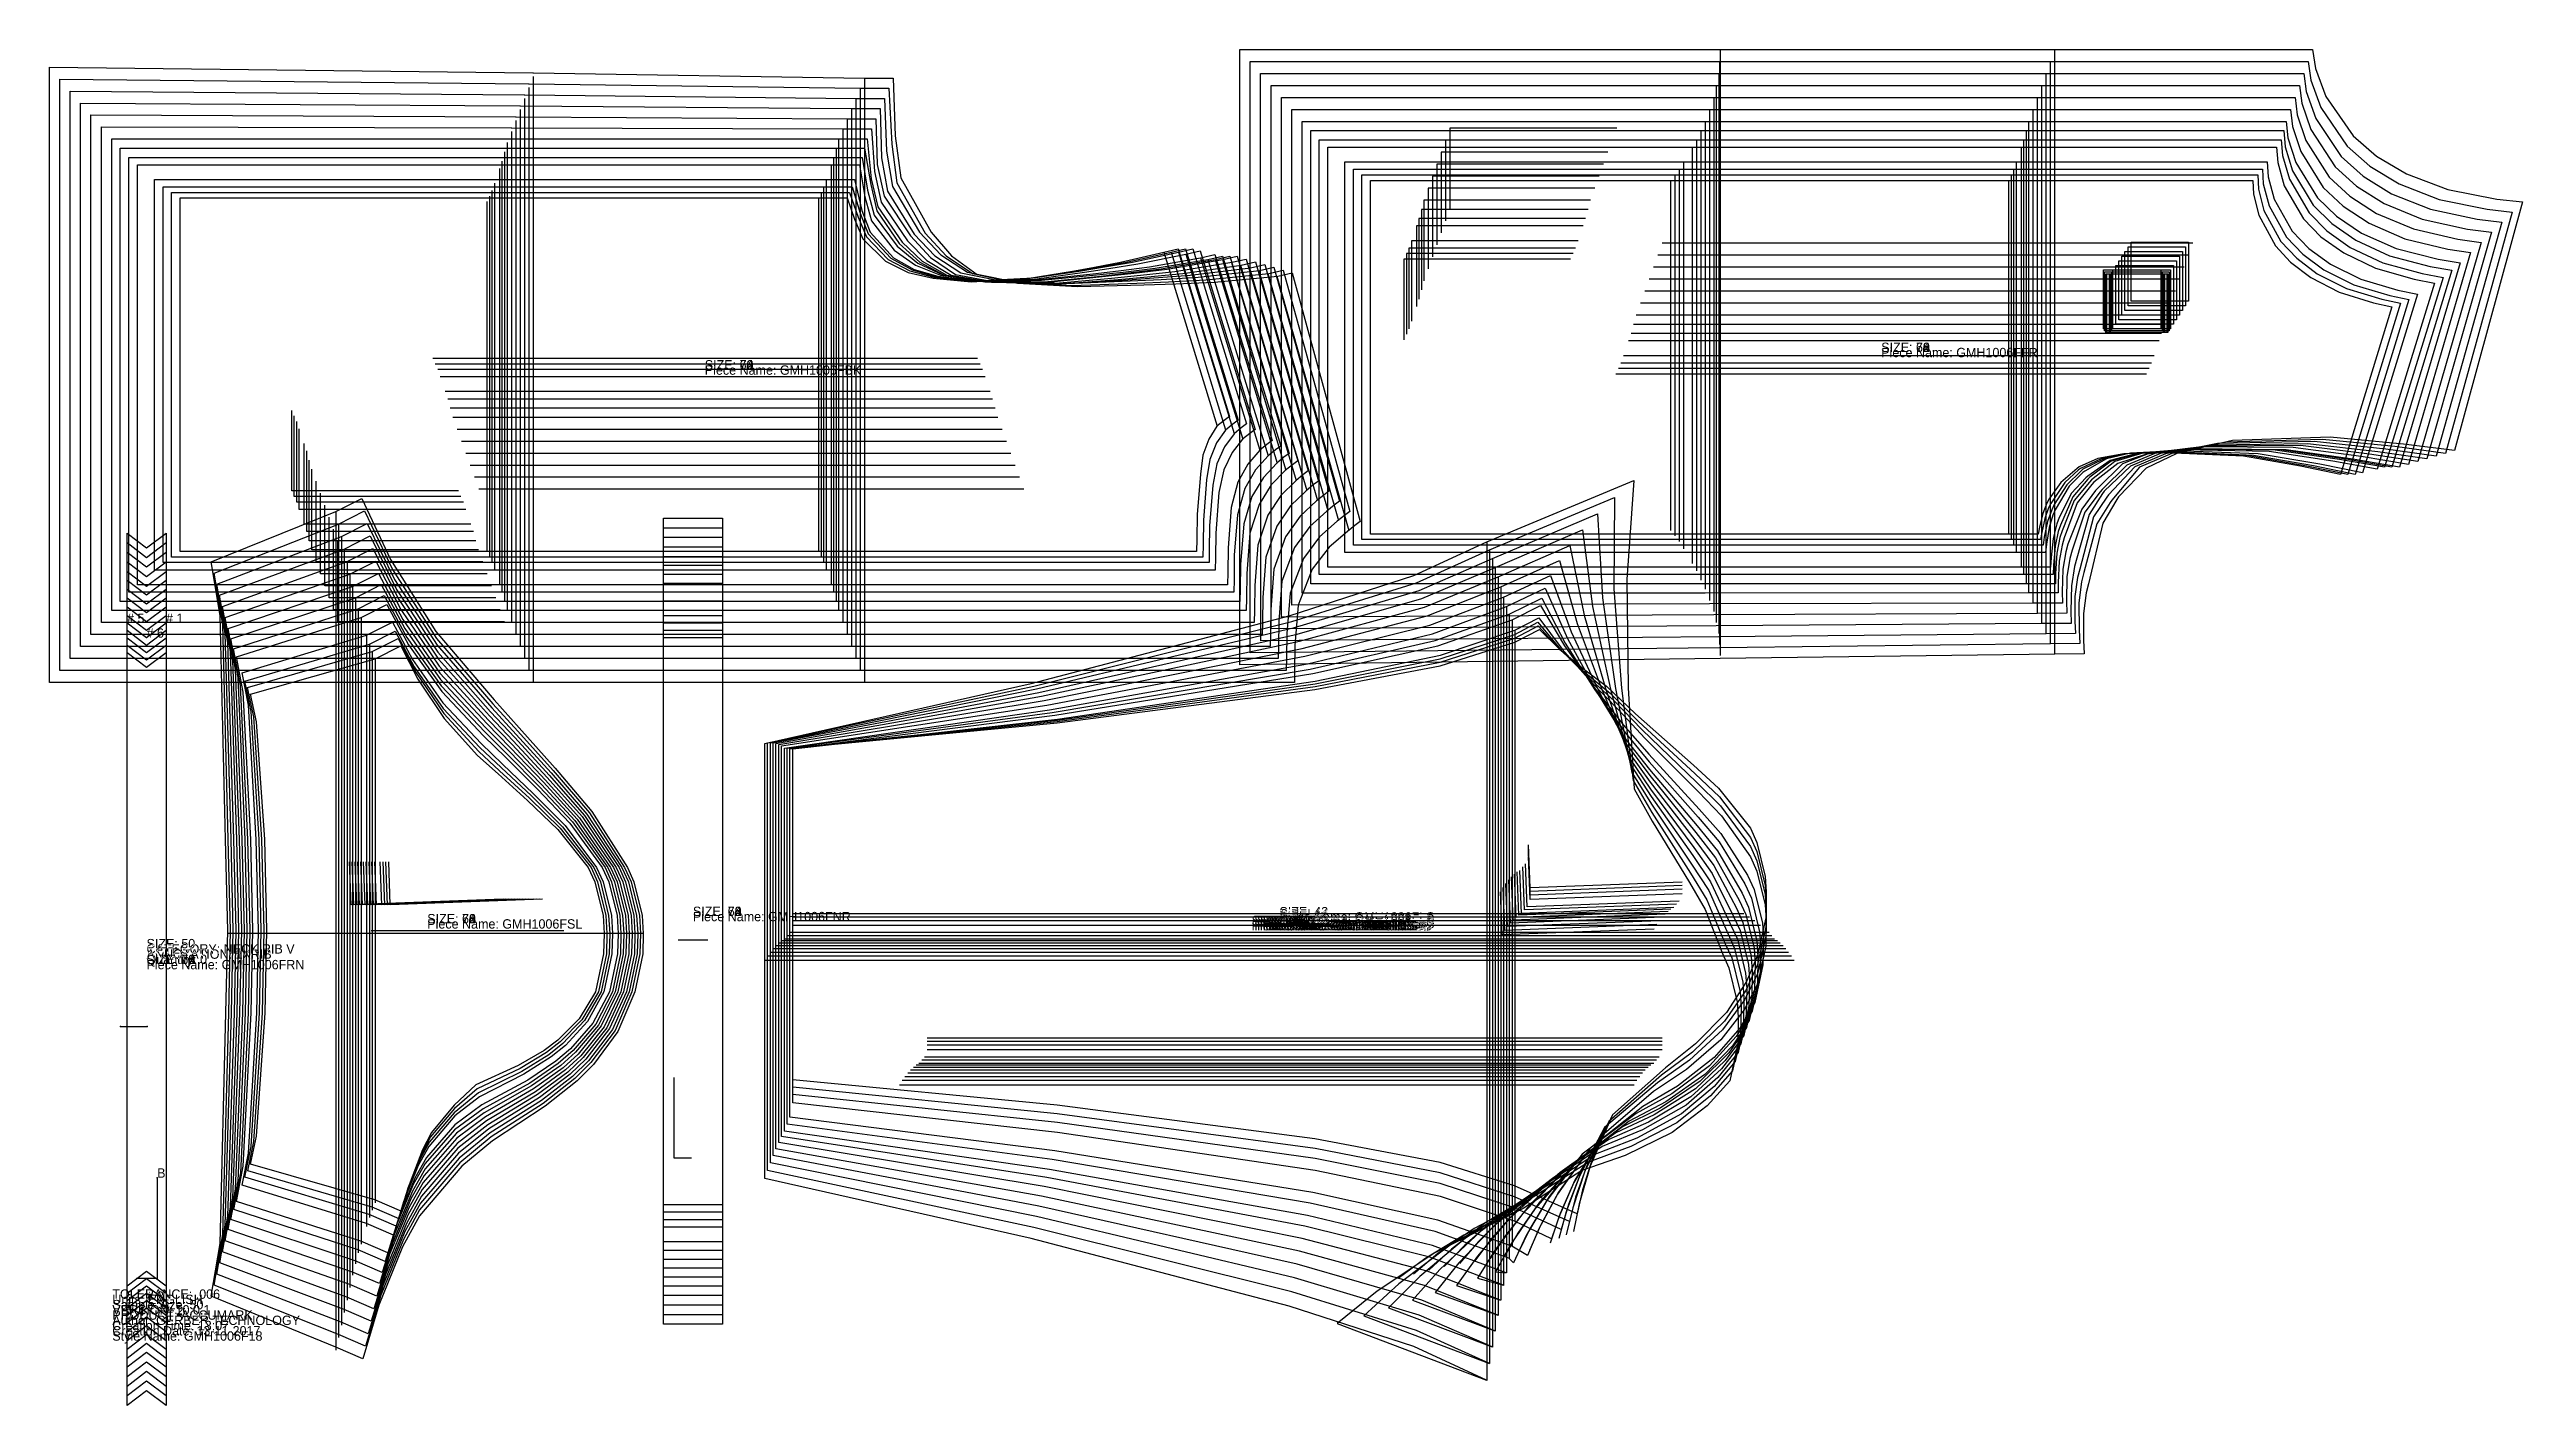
# Model space of a CAD drawing. Extents: x -1.7 to 64.4, y -1.7 to 34.5.
import ezdxf

# ---------------------------------------------------------------- set-up
doc = ezdxf.new("R2010")
doc.units = 0

msp = doc.modelspace()

# ---------------------------------------------------------------- texts
at = {"layer": '1'}
for s, p in [('TOLERANCE: .006', (0, 1.12)), ('VERSION: 10.0.1', (0, 0.7)), ('Author: GERBER TECHNOLOGY', (0, 0.42)), ('Sample Size: 50', (0, 0.84)), ('Units: ENGLISH', (0, 0.98)), ('PRODUCT: ACCUMARK', (0, 0.56)), ('Style Name: GMH1006F18', (0, 0)), ('Creation Time: 13:07', (0, 0.28)), ('Creation Date: 13-11-2017', (0, 0.14))]:
    msp.add_text(s, height=0.25, dxfattribs=at).set_placement(p)

# ---------------------------------------------------------------- blocks, each defined once
blk = doc.blocks.new('GMH1006FBK_42')
at = {"layer": '1'}
for points in [[(1.8117, 21.0797), (1.8117, 30.5284)], [(1.8117, 30.5284), (10.0081, 30.5284), (10.0204, 30.5284), (18.8724, 30.5284), (18.8724, 30.5284), (19.6362, 30.5284)], [(19.6362, 30.5284), (19.8296, 29.9625), (20.0579, 29.4348), (20.6579, 28.8353), (21.2652, 28.5389), (21.9405, 28.387), (22.9543, 28.2903), (24.4526, 28.3765), (25.6597, 28.574), (26.2471, 28.6779), (26.9442, 28.8072), (28.0997, 29.0777), (28.0997, 29.0777), (28.4837, 29.1662)], [(28.4837, 29.1662), (29.8549, 24.687)], [(29.8549, 24.687), (29.7131, 24.5826), (29.5201, 24.4262), (29.3012, 24.0873), (29.1403, 23.6578), (29.0765, 23.1472), (28.9913, 22.0665), (28.9851, 21.4137), (28.9773, 21.0797)], [(28.9773, 21.0797), (1.8117, 21.0797)]]:
    blk.add_lwpolyline(points, dxfattribs=at)
at = {"layer": '5'}
blk.add_line((8.5616, 26.247), (23.1243, 26.247), dxfattribs=at)
at = {"layer": '6'}
blk.add_line((28.9773, 21.0797), (1.8117, 21.0797), dxfattribs=at)
at = {"layer": '7'}
blk.add_line((8.5616, 26.247), (23.1243, 26.247), dxfattribs=at)
at = {"layer": '8'}
for p, q in [((10.0204, 21.0797), (10.0204, 30.43)), ((18.8724, 30.5284), (18.8724, 21.0797)), ((28.0982, 29.0774), (29.5233, 24.428))]:
    blk.add_line(p, q, dxfattribs=at)
blk.add_lwpolyline([(9.2494, 22.6993), (4.7947, 22.6993), (4.7947, 24.8524)], dxfattribs=at)
at = {"layer": '1'}
for s, p in [('SIZE: 42', (15.8333, 25.944)), ('Piece Name: GMH1006FBK', (15.8333, 25.804))]:
    blk.add_text(s, height=0.25, dxfattribs=at).set_placement(p)
blk = doc.blocks.new('GMH1006FBK_44')
at = {"layer": '1'}
for points in [[(1.5835, 20.932), (1.5835, 30.676)], [(1.5835, 30.676), (10.0751, 30.676), (10.0874, 30.676), (18.9394, 30.676), (18.9394, 30.676), (19.7032, 30.676)], [(19.7032, 30.676), (19.9322, 30.0104), (20.1512, 29.4849), (20.7368, 28.8832), (21.3122, 28.5768), (21.9581, 28.4075), (22.994, 28.303), (24.526, 28.3829), (25.7738, 28.5771), (26.3809, 28.6797), (27.1016, 28.8076), (28.2965, 29.0776), (28.2965, 29.0776), (28.6805, 29.1661)], [(28.6805, 29.1661), (30.0832, 24.5885)], [(30.0832, 24.5885), (29.9414, 24.4841), (29.7484, 24.3277), (29.5097, 23.9829), (29.3282, 23.5421), (29.2419, 22.9995), (29.1567, 21.9188), (29.1505, 21.266), (29.1427, 20.932)], [(29.1427, 20.932), (1.5835, 20.932)]]:
    blk.add_lwpolyline(points, dxfattribs=at)
at = {"layer": '5'}
blk.add_line((8.6286, 26.0993), (23.1913, 26.0993), dxfattribs=at)
at = {"layer": '6'}
blk.add_line((29.1427, 20.932), (1.5835, 20.932), dxfattribs=at)
at = {"layer": '7'}
blk.add_line((8.6286, 26.0993), (23.1913, 26.0993), dxfattribs=at)
at = {"layer": '8'}
for p, q in [((10.0874, 20.932), (10.0874, 30.5776)), ((18.9394, 30.676), (18.9394, 20.932)), ((28.2952, 29.0773), (29.7515, 24.3294))]:
    blk.add_line(p, q, dxfattribs=at)
blk.add_lwpolyline([(9.3164, 22.5516), (4.8617, 22.5516), (4.8617, 24.7047)], dxfattribs=at)
at = {"layer": '1'}
for s, p in [('SIZE: 44', (15.8333, 25.944)), ('Piece Name: GMH1006FBK', (15.8333, 25.804))]:
    blk.add_text(s, height=0.25, dxfattribs=at).set_placement(p)
blk = doc.blocks.new('GMH1006FBK_46')
at = {"layer": '1'}
for points in [[(1.3552, 20.7844), (1.3552, 30.8237)], [(1.3552, 30.8237), (10.1421, 30.8237), (10.1544, 30.8237), (19.0064, 30.8237), (19.0064, 30.8237), (19.7702, 30.8237)], [(19.7702, 30.8237), (19.9814, 30.1236), (20.2011, 29.5662), (20.8051, 28.9212), (21.3762, 28.6039), (22.0203, 28.4226), (23.0624, 28.3146), (24.6042, 28.3906), (25.8909, 28.5812), (26.517, 28.6823), (27.2604, 28.8085), (28.4933, 29.0776), (28.4933, 29.0776), (28.8773, 29.1661)], [(28.8773, 29.1661), (30.3115, 24.4901)], [(30.3115, 24.4901), (30.1697, 24.3857), (29.9767, 24.2293), (29.7182, 23.8786), (29.5163, 23.4265), (29.4073, 22.8519), (29.3221, 21.7712), (29.3159, 21.1184), (29.3081, 20.7844)], [(29.3081, 20.7844), (1.3552, 20.7844)]]:
    blk.add_lwpolyline(points, dxfattribs=at)
at = {"layer": '5'}
blk.add_line((8.6956, 25.9517), (23.2583, 25.9517), dxfattribs=at)
at = {"layer": '6'}
blk.add_line((29.3081, 20.7844), (1.3552, 20.7844), dxfattribs=at)
at = {"layer": '7'}
blk.add_line((8.6956, 25.9517), (23.2583, 25.9517), dxfattribs=at)
at = {"layer": '8'}
for p, q in [((10.1544, 20.7844), (10.1544, 30.7253)), ((19.0064, 30.8237), (19.0064, 20.7844)), ((28.4923, 29.0774), (29.9794, 24.2308))]:
    blk.add_line(p, q, dxfattribs=at)
blk.add_lwpolyline([(9.3834, 22.404), (4.9287, 22.404), (4.9287, 24.5571)], dxfattribs=at)
at = {"layer": '1'}
for s, p in [('SIZE: 46', (15.8333, 25.944)), ('Piece Name: GMH1006FBK', (15.8333, 25.804))]:
    blk.add_text(s, height=0.25, dxfattribs=at).set_placement(p)
blk = doc.blocks.new('GMH1006FBK_48')
at = {"layer": '1'}
for points in [[(1.1269, 20.5875), (1.1269, 31.0205)], [(1.1269, 31.0205), (10.2091, 31.0205), (10.2214, 31.0205), (19.0734, 31.0205), (19.0734, 31.0205), (19.8372, 31.0205)], [(19.8372, 31.0205), (20.034, 30.1948), (20.2534, 29.6095), (20.8721, 28.9261), (21.4293, 28.6133), (22.0585, 28.4332), (23.0995, 28.3085), (24.6435, 28.3601), (25.9818, 28.5431), (26.6333, 28.6408), (27.4067, 28.7632), (28.6901, 29.0283), (28.6901, 29.0283), (29.0741, 29.1168)], [(29.0741, 29.1168), (30.5398, 24.3424)], [(30.5398, 24.3424), (30.398, 24.238), (30.205, 24.0816), (29.9268, 23.725), (29.7043, 23.2616), (29.5727, 22.655), (29.4875, 21.5743), (29.4813, 20.9215), (29.4735, 20.5875)], [(29.4735, 20.5875), (1.1269, 20.5875)]]:
    blk.add_lwpolyline(points, dxfattribs=at)
at = {"layer": '5'}
blk.add_line((8.7626, 25.7548), (23.3253, 25.7548), dxfattribs=at)
at = {"layer": '6'}
blk.add_line((29.4735, 20.5875), (1.1269, 20.5875), dxfattribs=at)
at = {"layer": '7'}
blk.add_line((8.7626, 25.7548), (23.3253, 25.7548), dxfattribs=at)
at = {"layer": '8'}
for p, q in [((10.2214, 20.5875), (10.2214, 30.9221)), ((19.0734, 31.0205), (19.0734, 20.5875)), ((28.6893, 29.0281), (30.2076, 24.083))]:
    blk.add_line(p, q, dxfattribs=at)
blk.add_lwpolyline([(9.4504, 22.2071), (4.9957, 22.2071), (4.9957, 24.3602)], dxfattribs=at)
at = {"layer": '1'}
for s, p in [('SIZE: 48', (15.8333, 25.944)), ('Piece Name: GMH1006FBK', (15.8333, 25.804))]:
    blk.add_text(s, height=0.25, dxfattribs=at).set_placement(p)
blk = doc.blocks.new('GMH1006FBK_52')
at = {"layer": '1'}
for points in [[(0.6703, 20.1938), (0.6703, 31.4142)], [(0.6703, 31.4142), (10.3431, 31.4142), (10.3554, 31.4142), (19.2074, 31.4142), (19.2074, 31.4142), (19.9712, 31.4142)], [(19.9712, 31.4142), (20.1063, 30.5555), (20.2913, 29.913), (20.8939, 29.1325), (21.4677, 28.7287), (22.1349, 28.4619), (23.1969, 28.3176), (24.7758, 28.3452), (26.1995, 28.4982), (26.8926, 28.5819), (27.7158, 28.6881), (29.0837, 28.9298), (29.0837, 28.9298), (29.4677, 29.0183)], [(29.4677, 29.0183), (30.9964, 24.0471)], [(30.9964, 24.0471), (30.8546, 23.9427), (30.6616, 23.7863), (30.3438, 23.4179), (30.0803, 22.9318), (29.9035, 22.2613), (29.8183, 21.1806), (29.8121, 20.5278), (29.8043, 20.1938)], [(29.8043, 20.1938), (0.6703, 20.1938)]]:
    blk.add_lwpolyline(points, dxfattribs=at)
at = {"layer": '5'}
blk.add_line((8.8966, 25.3611), (23.4593, 25.3611), dxfattribs=at)
at = {"layer": '6'}
blk.add_line((29.8043, 20.1938), (0.6703, 20.1938), dxfattribs=at)
at = {"layer": '7'}
blk.add_line((8.8966, 25.3611), (23.4593, 25.3611), dxfattribs=at)
at = {"layer": '8'}
for p, q in [((10.3554, 20.1938), (10.3554, 31.3158)), ((19.2074, 31.4142), (19.2074, 20.1938)), ((29.0832, 28.9297), (30.6637, 23.7875))]:
    blk.add_line(p, q, dxfattribs=at)
blk.add_lwpolyline([(9.5844, 21.8134), (5.1297, 21.8134), (5.1297, 23.9665)], dxfattribs=at)
at = {"layer": '1'}
for s, p in [('SIZE: 52', (15.8333, 25.944)), ('Piece Name: GMH1006FBK', (15.8333, 25.804))]:
    blk.add_text(s, height=0.25, dxfattribs=at).set_placement(p)
blk = doc.blocks.new('GMH1006FBK_54')
at = {"layer": '1'}
for points in [[(0.4419, 19.997), (0.4419, 31.6111)], [(0.4419, 31.6111), (10.4101, 31.6111), (10.4223, 31.6111), (19.2743, 31.6111), (19.2743, 31.6111), (20.0382, 31.6111)], [(20.0382, 31.6111), (20.1839, 30.7348), (20.362, 30.0633), (20.971, 29.2392), (21.5298, 28.7875), (22.1933, 28.4695), (23.2518, 28.3154), (24.8278, 28.3281), (26.2989, 28.4692), (27.0152, 28.5474), (27.866, 28.6473), (29.2805, 28.8806), (29.2805, 28.8806), (29.6645, 28.9691)], [(29.6645, 28.9691), (31.2247, 23.8995)], [(31.2247, 23.8995), (31.0829, 23.7951), (30.8899, 23.6387), (30.5523, 23.2645), (30.2683, 22.7671), (30.0689, 22.0645), (29.9837, 20.9838), (29.9775, 20.331), (29.9697, 19.997)], [(29.9697, 19.997), (0.4419, 19.997)]]:
    blk.add_lwpolyline(points, dxfattribs=at)
at = {"layer": '5'}
blk.add_line((8.9636, 25.1643), (23.5262, 25.1643), dxfattribs=at)
at = {"layer": '6'}
blk.add_line((29.9697, 19.997), (0.4419, 19.997), dxfattribs=at)
at = {"layer": '7'}
blk.add_line((8.9636, 25.1643), (23.5262, 25.1643), dxfattribs=at)
at = {"layer": '8'}
for p, q in [((10.4224, 19.997), (10.4224, 31.5127)), ((19.2743, 31.6111), (19.2743, 19.997)), ((29.28, 28.8805), (30.8919, 23.6398))]:
    blk.add_line(p, q, dxfattribs=at)
blk.add_lwpolyline([(9.6513, 21.6166), (5.1966, 21.6166), (5.1966, 23.7697)], dxfattribs=at)
at = {"layer": '1'}
for s, p in [('SIZE: 54', (15.8333, 25.944)), ('Piece Name: GMH1006FBK', (15.8333, 25.804))]:
    blk.add_text(s, height=0.25, dxfattribs=at).set_placement(p)
blk = doc.blocks.new('GMH1006FBK_56')
at = {"layer": '1'}
for points in [[(0.2137, 19.7509), (0.2137, 31.8571)], [(0.2137, 31.8571), (10.4771, 31.8571), (10.4894, 31.8571), (19.3414, 31.8571), (19.3414, 31.8571), (20.1052, 31.8571)], [(20.1052, 31.8571), (20.2703, 30.8852), (20.429, 30.1832), (21.0279, 29.3067), (21.5815, 28.8141), (22.2496, 28.454), (23.3175, 28.2875), (24.9099, 28.2842), (26.4191, 28.4387), (27.1539, 28.5237), (28.0267, 28.6318), (29.4773, 28.8806), (29.4773, 28.8806), (29.8613, 28.9691)], [(29.8613, 28.9691), (31.453, 23.7026)], [(31.453, 23.7026), (31.3112, 23.5982), (31.1182, 23.4418), (30.7609, 23.0617), (30.4564, 22.5529), (30.2343, 21.8184), (30.1491, 20.7377), (30.1429, 20.0849), (30.1351, 19.7509)], [(30.1351, 19.7509), (0.2137, 19.7509)]]:
    blk.add_lwpolyline(points, dxfattribs=at)
at = {"layer": '5'}
blk.add_line((9.0306, 24.9182), (23.5933, 24.9182), dxfattribs=at)
at = {"layer": '6'}
blk.add_line((30.1351, 19.7509), (0.2137, 19.7509), dxfattribs=at)
at = {"layer": '7'}
blk.add_line((9.0306, 24.9182), (23.5933, 24.9182), dxfattribs=at)
at = {"layer": '8'}
for p, q in [((10.4894, 19.7509), (10.4894, 31.7587)), ((19.3414, 31.8571), (19.3414, 19.7509)), ((29.4729, 28.8798), (31.1251, 23.4456))]:
    blk.add_line(p, q, dxfattribs=at)
blk.add_lwpolyline([(9.7184, 21.3705), (5.2637, 21.3705), (5.2637, 23.5236)], dxfattribs=at)
at = {"layer": '1'}
for s, p in [('SIZE: 56', (15.8333, 25.944)), ('Piece Name: GMH1006FBK', (15.8333, 25.804))]:
    blk.add_text(s, height=0.25, dxfattribs=at).set_placement(p)
blk = doc.blocks.new('GMH1006FBK_58')
at = {"layer": '1'}
for points in [[(-0.0146, 19.5049), (-0.0146, 32.1032)], [(-0.0146, 32.1032), (10.5441, 32.1032), (10.5564, 32.1032), (19.4084, 32.1032), (19.4084, 32.1032), (20.1722, 32.1032)], [(20.1722, 32.1032), (20.2831, 31.04), (20.4568, 30.285), (21.105, 29.344), (21.6451, 28.8384), (22.3028, 28.4621), (23.3848, 28.2884), (24.9994, 28.2778), (26.5439, 28.4335), (27.2961, 28.5193), (28.1893, 28.6285), (29.6741, 28.8807), (29.6741, 28.8807), (30.0581, 28.9692)], [(30.0581, 28.9692), (31.6813, 23.5058)], [(31.6813, 23.5058), (31.5395, 23.4014), (31.3465, 23.245), (30.9695, 22.859), (30.6444, 22.3389), (30.3997, 21.5724), (30.3145, 20.4917), (30.3083, 19.8389), (30.3005, 19.5049)], [(30.3005, 19.5049), (-0.0146, 19.5049)]]:
    blk.add_lwpolyline(points, dxfattribs=at)
at = {"layer": '5'}
blk.add_line((9.0976, 24.6722), (23.6603, 24.6722), dxfattribs=at)
at = {"layer": '6'}
blk.add_line((30.3005, 19.5049), (-0.0146, 19.5049), dxfattribs=at)
at = {"layer": '7'}
blk.add_line((9.0976, 24.6722), (23.6603, 24.6722), dxfattribs=at)
at = {"layer": '8'}
for p, q in [((10.5564, 19.5049), (10.5564, 32.0048)), ((19.4084, 32.1032), (19.4084, 19.5049)), ((29.6658, 28.8792), (31.3582, 23.2514))]:
    blk.add_line(p, q, dxfattribs=at)
blk.add_lwpolyline([(9.7854, 21.1245), (5.3307, 21.1245), (5.3307, 23.2776)], dxfattribs=at)
at = {"layer": '1'}
for s, p in [('SIZE: 58', (15.8333, 25.944)), ('Piece Name: GMH1006FBK', (15.8333, 25.804))]:
    blk.add_text(s, height=0.25, dxfattribs=at).set_placement(p)
blk = doc.blocks.new('GMH1006FBK_60')
at = {"layer": '1'}
for points in [[(-0.2921, 19.185), (-0.2921, 32.4231)], [(-0.2921, 32.4231), (10.6603, 32.3975), (10.6726, 32.3974), (19.5246, 32.3739), (19.5246, 32.3739), (20.2884, 32.3739)], [(20.2884, 32.3739), (20.3663, 31.2369), (20.5484, 30.4113), (21.2463, 29.3781), (21.7706, 28.8582), (22.416, 28.464), (23.4978, 28.2752), (25.1156, 28.2425), (26.7025, 28.3843), (27.4754, 28.4636), (28.3934, 28.5653), (29.9201, 28.8069), (29.9201, 28.8069), (30.3041, 28.8954)], [(30.3041, 28.8954), (31.9588, 23.2351)], [(31.9588, 23.2351), (31.817, 23.1307), (31.624, 22.9743), (31.2272, 22.5824), (30.8816, 22.051), (30.6143, 21.2525), (30.5291, 20.1718), (30.5229, 19.519), (30.5151, 19.185)], [(30.5151, 19.185), (-0.2921, 19.185)]]:
    blk.add_lwpolyline(points, dxfattribs=at)
at = {"layer": '5'}
blk.add_line((9.2138, 24.3523), (23.7765, 24.3523), dxfattribs=at)
at = {"layer": '6'}
blk.add_line((30.5151, 19.185), (-0.2921, 19.185), dxfattribs=at)
at = {"layer": '7'}
blk.add_line((9.2138, 24.3523), (23.7765, 24.3523), dxfattribs=at)
at = {"layer": '8'}
for p, q in [((10.6726, 19.185), (10.6726, 32.2991)), ((19.5246, 32.3739), (19.5246, 19.185)), ((29.9081, 28.8049), (31.6403, 22.9832))]:
    blk.add_line(p, q, dxfattribs=at)
blk.add_lwpolyline([(9.9016, 20.8046), (5.4469, 20.8046), (5.4469, 22.9577)], dxfattribs=at)
at = {"layer": '1'}
for s, p in [('SIZE: 60', (15.8333, 25.944)), ('Piece Name: GMH1006FBK', (15.8333, 25.804))]:
    blk.add_text(s, height=0.25, dxfattribs=at).set_placement(p)
blk = doc.blocks.new('GMH1006FBK_62')
at = {"layer": '1'}
for points in [[(-0.5697, 18.8651), (-0.5697, 32.743)], [(-0.5697, 32.743), (10.7765, 32.6918), (10.7888, 32.6917), (19.6408, 32.6446), (19.6408, 32.6446), (20.4046, 32.6446)], [(20.4046, 32.6446), (20.4435, 31.4209), (20.6245, 30.5742), (21.3322, 29.5114), (21.8647, 28.9323), (22.5321, 28.4811), (23.6217, 28.2763), (25.2543, 28.2221), (26.8761, 28.3454), (27.6661, 28.4158), (28.6044, 28.5072), (30.1661, 28.7331), (30.1661, 28.7331), (30.5501, 28.8216)], [(30.5501, 28.8216), (32.2363, 22.9644)], [(32.2363, 22.9644), (32.0945, 22.86), (31.9015, 22.7036), (31.4849, 22.3058), (31.1188, 21.7631), (30.8289, 20.9326), (30.7437, 19.8519), (30.7375, 19.1991), (30.7297, 18.8651)], [(30.7297, 18.8651), (-0.5697, 18.8651)]]:
    blk.add_lwpolyline(points, dxfattribs=at)
at = {"layer": '5'}
blk.add_line((9.33, 24.0324), (23.8927, 24.0324), dxfattribs=at)
at = {"layer": '6'}
blk.add_line((30.7297, 18.8651), (-0.5697, 18.8651), dxfattribs=at)
at = {"layer": '7'}
blk.add_line((9.33, 24.0324), (23.8927, 24.0324), dxfattribs=at)
at = {"layer": '8'}
for p, q in [((10.7888, 18.8651), (10.7888, 32.5934)), ((19.6408, 32.6446), (19.6408, 18.8651)), ((30.1505, 28.7307), (31.9221, 22.7149))]:
    blk.add_line(p, q, dxfattribs=at)
blk.add_lwpolyline([(10.0178, 20.4847), (5.563, 20.4847), (5.563, 22.6378)], dxfattribs=at)
at = {"layer": '1'}
for s, p in [('SIZE: 62', (15.8333, 25.944)), ('Piece Name: GMH1006FBK', (15.8333, 25.804))]:
    blk.add_text(s, height=0.25, dxfattribs=at).set_placement(p)
blk = doc.blocks.new('GMH1006FBK_64')
at = {"layer": '1'}
for points in [[(-0.8472, 18.5452), (-0.8472, 33.0629)], [(-0.8472, 33.0629), (10.8927, 32.9861), (10.905, 32.986), (19.757, 32.9153), (19.757, 32.9153), (20.5208, 32.9153)], [(20.5208, 32.9153), (20.5513, 31.6014), (20.7143, 30.7047), (21.4248, 29.5635), (21.98, 28.9798), (22.6713, 28.5294), (23.7441, 28.3151), (25.3545, 28.2433), (27.0234, 28.334), (27.8366, 28.3888), (28.8027, 28.4618), (30.4121, 28.6593), (30.4121, 28.6593), (30.7961, 28.7478)], [(30.7961, 28.7478), (32.5138, 22.6937)], [(32.5138, 22.6937), (32.372, 22.5893), (32.179, 22.4329), (31.7427, 22.0293), (31.356, 21.4752), (31.0435, 20.6127), (30.9583, 19.532), (30.9521, 18.8792), (30.9443, 18.5452)], [(30.9443, 18.5452), (-0.8472, 18.5452)]]:
    blk.add_lwpolyline(points, dxfattribs=at)
at = {"layer": '5'}
blk.add_line((9.4462, 23.7125), (24.0089, 23.7125), dxfattribs=at)
at = {"layer": '6'}
blk.add_line((30.9443, 18.5452), (-0.8472, 18.5452), dxfattribs=at)
at = {"layer": '7'}
blk.add_line((9.4462, 23.7125), (24.0089, 23.7125), dxfattribs=at)
at = {"layer": '8'}
for p, q in [((10.905, 18.5452), (10.905, 32.8877)), ((19.757, 32.9153), (19.757, 18.5452)), ((30.3929, 28.6568), (32.2039, 22.4465))]:
    blk.add_line(p, q, dxfattribs=at)
blk.add_lwpolyline([(10.1339, 20.1648), (5.6792, 20.1648), (5.6792, 22.3179)], dxfattribs=at)
at = {"layer": '1'}
for s, p in [('SIZE: 64', (15.8333, 25.944)), ('Piece Name: GMH1006FBK', (15.8333, 25.804))]:
    blk.add_text(s, height=0.25, dxfattribs=at).set_placement(p)
blk = doc.blocks.new('GMH1006FBK_66')
at = {"layer": '1'}
for points in [[(-1.1246, 18.2253), (-1.1246, 33.3828)], [(-1.1246, 33.3828), (11.0089, 33.2804), (11.0212, 33.2802), (19.8732, 33.186), (19.8732, 33.186), (20.637, 33.186)], [(20.637, 33.186), (20.6927, 31.7802), (20.846, 30.8305), (21.5718, 29.6113), (22.1416, 29.0099), (22.8515, 28.5453), (23.9085, 28.3263), (25.4971, 28.2442), (27.1994, 28.3093), (28.029, 28.3519), (29.0147, 28.4106), (30.6581, 28.5855), (30.6581, 28.5855), (31.0421, 28.674)], [(31.0421, 28.674), (32.7913, 22.423)], [(32.7913, 22.423), (32.6495, 22.3186), (32.4565, 22.1622), (32.0004, 21.7527), (31.5932, 21.1873), (31.2581, 20.2928), (31.1728, 19.2121), (31.1666, 18.5593), (31.1589, 18.2253)], [(31.1589, 18.2253), (-1.1246, 18.2253)]]:
    blk.add_lwpolyline(points, dxfattribs=at)
at = {"layer": '5'}
blk.add_line((9.5624, 23.3926), (24.1251, 23.3926), dxfattribs=at)
at = {"layer": '6'}
blk.add_line((31.1589, 18.2253), (-1.1246, 18.2253), dxfattribs=at)
at = {"layer": '7'}
blk.add_line((9.5624, 23.3926), (24.1251, 23.3926), dxfattribs=at)
at = {"layer": '8'}
for p, q in [((11.0212, 18.2253), (11.0212, 33.182)), ((19.8732, 33.186), (19.8732, 18.2253)), ((30.6355, 28.5829), (32.4854, 22.178))]:
    blk.add_line(p, q, dxfattribs=at)
blk.add_lwpolyline([(10.2502, 19.8449), (5.7955, 19.8449), (5.7955, 21.998)], dxfattribs=at)
at = {"layer": '1'}
for s, p in [('SIZE: 66', (15.8333, 25.944)), ('Piece Name: GMH1006FBK', (15.8333, 25.804))]:
    blk.add_text(s, height=0.25, dxfattribs=at).set_placement(p)
blk = doc.blocks.new('GMH1006FBK_68')
at = {"layer": '1'}
for points in [[(-1.4021, 17.9054), (-1.4021, 33.7027)], [(-1.4021, 33.7027), (11.1251, 33.5747), (11.1374, 33.5745), (19.9894, 33.4567), (19.9894, 33.4567), (20.7532, 33.4567)], [(20.7532, 33.4567), (20.83, 31.9644), (20.9696, 30.9287), (21.7234, 29.5842), (22.2855, 28.979), (22.9887, 28.5087), (24.0469, 28.2816), (25.6389, 28.1878), (27.3753, 28.2463), (28.2216, 28.2858), (29.2272, 28.341), (30.9041, 28.5117), (30.9041, 28.5117), (31.2881, 28.6002)], [(31.2881, 28.6002), (33.0688, 22.1523)], [(33.0688, 22.1523), (32.927, 22.0479), (32.734, 21.8915), (32.2582, 21.4761), (31.8305, 20.8993), (31.4727, 19.9729), (31.3875, 18.8922), (31.3813, 18.2394), (31.3735, 17.9054)], [(31.3735, 17.9054), (-1.4021, 17.9054)]]:
    blk.add_lwpolyline(points, dxfattribs=at)
at = {"layer": '5'}
blk.add_line((9.6786, 23.0727), (24.2413, 23.0727), dxfattribs=at)
at = {"layer": '6'}
blk.add_line((31.3735, 17.9054), (-1.4021, 17.9054), dxfattribs=at)
at = {"layer": '7'}
blk.add_line((9.6786, 23.0727), (24.2413, 23.0727), dxfattribs=at)
at = {"layer": '8'}
for p, q in [((11.1374, 17.9054), (11.1374, 33.4763)), ((19.9894, 33.4567), (19.9894, 17.9054)), ((30.8782, 28.5088), (32.7667, 21.9094))]:
    blk.add_line(p, q, dxfattribs=at)
blk.add_lwpolyline([(10.3664, 19.525), (5.9117, 19.525), (5.9117, 21.6781)], dxfattribs=at)
at = {"layer": '1'}
for s, p in [('SIZE: 68', (15.8333, 25.944)), ('Piece Name: GMH1006FBK', (15.8333, 25.804))]:
    blk.add_text(s, height=0.25, dxfattribs=at).set_placement(p)
blk = doc.blocks.new('GMH1006FBK_70')
at = {"layer": '1'}
for points in [[(-1.6796, 17.5855), (-1.6796, 34.0226)], [(-1.6796, 34.0226), (11.2413, 33.869), (11.2536, 33.8688), (20.1056, 33.7274), (20.1056, 33.7274), (20.8694, 33.7274)], [(20.8694, 33.7274), (20.9236, 32.1868), (21.0729, 31.0684), (21.885, 29.6157), (22.4265, 28.9841), (23.1154, 28.4826), (24.1863, 28.2543), (25.7971, 28.1617), (27.562, 28.2036), (28.4223, 28.2353), (29.4446, 28.2813), (31.1501, 28.4379), (31.1501, 28.4379), (31.5341, 28.5264)], [(31.5341, 28.5264), (33.3463, 21.8816)], [(33.3463, 21.8816), (33.2045, 21.7772), (33.0114, 21.6208), (32.5159, 21.1995), (32.0677, 20.6114), (31.6873, 19.653), (31.6021, 18.5723), (31.5959, 17.9195), (31.5881, 17.5855)], [(31.5881, 17.5855), (-1.6796, 17.5855)]]:
    blk.add_lwpolyline(points, dxfattribs=at)
at = {"layer": '5'}
blk.add_line((9.7948, 22.7528), (24.3575, 22.7528), dxfattribs=at)
at = {"layer": '6'}
blk.add_line((31.5881, 17.5855), (-1.6796, 17.5855), dxfattribs=at)
at = {"layer": '7'}
blk.add_line((9.7948, 22.7528), (24.3575, 22.7528), dxfattribs=at)
at = {"layer": '8'}
for p, q in [((11.2536, 17.5855), (11.2536, 33.7706)), ((20.1056, 33.7274), (20.1056, 17.5855)), ((31.1211, 28.4349), (33.048, 21.6408))]:
    blk.add_line(p, q, dxfattribs=at)
blk.add_lwpolyline([(10.4826, 19.2051), (6.0279, 19.2051), (6.0279, 21.3582)], dxfattribs=at)
at = {"layer": '1'}
for s, p in [('SIZE: 70', (15.8333, 25.944)), ('Piece Name: GMH1006FBK', (15.8333, 25.804))]:
    blk.add_text(s, height=0.25, dxfattribs=at).set_placement(p)
blk = doc.blocks.new('GMH1006FFR_42')
at = {"layer": '1'}
for points in [[(33.6237, 21.5487), (33.6242, 30.9969)], [(33.6242, 30.9969), (57.2066, 30.9965)], [(57.2066, 30.9965), (57.2231, 30.6244), (57.3649, 30.0625), (57.8045, 29.2489), (58.2125, 28.8091), (58.7491, 28.4011), (59.5069, 28.0112), (60.4299, 27.7219), (60.9187, 27.6144)], [(60.9187, 27.6144), (59.5436, 23.1365)], [(59.5436, 23.1365), (58.4783, 23.358), (56.953, 23.625), (54.8895, 23.7202), (53.7539, 23.6877), (53.0637, 23.5635), (52.5626, 23.3408), (52.5067, 23.2998), (52.0709, 22.9297), (51.7617, 22.4886), (51.6983, 22.3717), (51.5896, 22.1003), (51.4985, 21.7339), (51.462, 21.5477)], [(51.462, 21.5477), (50.682, 21.5478), (41.636, 21.5483), (33.6237, 21.5487)]]:
    blk.add_lwpolyline(points, dxfattribs=at)
at = {"layer": '5'}
blk.add_line((40.183, 25.8291), (54.3637, 25.8291), dxfattribs=at)
at = {"layer": '6'}
blk.add_line((33.6242, 30.9969), (57.2066, 30.9965), dxfattribs=at)
at = {"layer": '7'}
blk.add_line((40.183, 25.8291), (54.3637, 25.8291), dxfattribs=at)
at = {"layer": '8'}
for p, q in [((41.636, 30.9965), (41.636, 21.6461)), ((50.682, 21.5477), (50.682, 30.9965)), ((53.2102, 27.0274), (53.2102, 28.6022)), ((53.2102, 28.6022), (54.7456, 28.6022)), ((54.7456, 28.6022), (54.7456, 27.0274)), ((54.7456, 27.0274), (53.2102, 27.0274))]:
    blk.add_line(p, q, dxfattribs=at)
blk.add_lwpolyline([(38.9695, 28.8918), (34.5147, 28.8918), (34.5147, 26.7387)], dxfattribs=at)
at = {"layer": '1'}
for s, p in [('SIZE: 42', (47.2712, 26.4123)), ('Piece Name: GMH1006FFR', (47.2712, 26.2723))]:
    blk.add_text(s, height=0.25, dxfattribs=at).set_placement(p)
blk = doc.blocks.new('GMH1006FFR_44')
at = {"layer": '1'}
for points in [[(33.3954, 21.4009), (33.3958, 31.1445)], [(33.3958, 31.1445), (57.3327, 31.1442)], [(57.3327, 31.1442), (57.352, 30.7642), (57.5005, 30.191), (57.9548, 29.3626), (58.3745, 28.916), (58.9254, 28.5026), (59.7021, 28.1092), (60.647, 27.8195), (61.147, 27.7129)], [(61.147, 27.7129), (59.7403, 23.1366)], [(59.7403, 23.1366), (58.6481, 23.3636), (57.0841, 23.6373), (54.9682, 23.7347), (53.8024, 23.6952), (53.1478, 23.5619), (52.5942, 23.3007), (52.547, 23.2632), (52.1812, 22.9271), (51.805, 22.3674), (51.7441, 22.2464), (51.6418, 21.9667), (51.5605, 21.5908), (51.5289, 21.4001)], [(51.5289, 21.4001), (50.7489, 21.4002), (41.7521, 21.4006), (33.3954, 21.4009)]]:
    blk.add_lwpolyline(points, dxfattribs=at)
at = {"layer": '5'}
blk.add_line((40.25, 25.9768), (54.4307, 25.9768), dxfattribs=at)
at = {"layer": '6'}
blk.add_line((33.3958, 31.1445), (57.3327, 31.1442), dxfattribs=at)
at = {"layer": '7'}
blk.add_line((40.25, 25.9768), (54.4307, 25.9768), dxfattribs=at)
at = {"layer": '8'}
for p, q in [((41.7522, 31.1442), (41.7522, 21.4985)), ((50.7489, 21.4001), (50.7489, 31.1442)), ((53.2418, 26.9782), (53.2418, 28.553)), ((53.2418, 28.553), (54.7772, 28.553)), ((54.7772, 28.553), (54.7772, 26.9782)), ((54.7772, 26.9782), (53.2418, 26.9782))]:
    blk.add_line(p, q, dxfattribs=at)
blk.add_lwpolyline([(39.0365, 29.0395), (34.5816, 29.0395), (34.5816, 26.8864)], dxfattribs=at)
at = {"layer": '1'}
for s, p in [('SIZE: 44', (47.2712, 26.4123)), ('Piece Name: GMH1006FFR', (47.2712, 26.2723))]:
    blk.add_text(s, height=0.25, dxfattribs=at).set_placement(p)
blk = doc.blocks.new('GMH1006FFR_46')
at = {"layer": '1'}
for points in [[(33.1672, 21.2531), (33.1675, 31.2921)], [(33.1675, 31.2921), (57.4587, 31.2919)], [(57.4587, 31.2919), (57.4807, 30.9039), (57.6359, 30.3195), (58.1051, 29.4764), (58.5364, 29.0228), (59.1015, 28.6041), (59.8972, 28.2071), (60.8639, 27.9172), (61.3752, 27.8114)], [(61.3752, 27.8114), (59.9371, 23.1367)], [(59.9371, 23.1367), (58.8205, 23.3673), (57.2219, 23.6451), (55.0594, 23.742), (53.8652, 23.6926), (53.2073, 23.5515), (52.6594, 23.2833), (52.6106, 23.2411), (52.2339, 22.8658), (51.8937, 22.3342), (51.827, 22.1986), (51.7158, 21.8856), (51.629, 21.4655), (51.5959, 21.2525)], [(51.5959, 21.2525), (50.8159, 21.2526), (41.8683, 21.2529), (33.1672, 21.2531)]]:
    blk.add_lwpolyline(points, dxfattribs=at)
at = {"layer": '5'}
blk.add_line((40.3169, 26.1245), (54.4976, 26.1245), dxfattribs=at)
at = {"layer": '6'}
blk.add_line((33.1675, 31.2921), (57.4587, 31.2919), dxfattribs=at)
at = {"layer": '7'}
blk.add_line((40.3169, 26.1245), (54.4976, 26.1245), dxfattribs=at)
at = {"layer": '8'}
for p, q in [((41.8683, 31.2919), (41.8683, 21.3509)), ((50.8159, 21.2525), (50.8159, 31.2919)), ((53.2733, 26.929), (53.2733, 28.5038)), ((53.2733, 28.5038), (54.8087, 28.5038)), ((54.8087, 28.5038), (54.8087, 26.929)), ((54.8087, 26.929), (53.2733, 26.929))]:
    blk.add_line(p, q, dxfattribs=at)
blk.add_lwpolyline([(39.1034, 29.1872), (34.6486, 29.1872), (34.6486, 27.0341)], dxfattribs=at)
at = {"layer": '1'}
for s, p in [('SIZE: 46', (47.2712, 26.4123)), ('Piece Name: GMH1006FFR', (47.2712, 26.2723))]:
    blk.add_text(s, height=0.25, dxfattribs=at).set_placement(p)
blk = doc.blocks.new('GMH1006FFR_48')
at = {"layer": '1'}
for points in [[(32.939, 21.0561), (32.9392, 31.4889)], [(32.9392, 31.4889), (57.5848, 31.4888)], [(57.5848, 31.4888), (57.6096, 31.0929), (57.7715, 30.4972), (58.2554, 29.6393), (58.6984, 29.1789), (59.2778, 28.7548), (60.0924, 28.3543), (61.0809, 28.0641), (61.6035, 27.9591)], [(61.6035, 27.9591), (60.1339, 23.186)], [(60.1339, 23.186), (58.9885, 23.4149), (57.3489, 23.6891), (55.1328, 23.7742), (53.937, 23.7052), (53.2912, 23.5605), (52.7114, 23.2305), (52.6637, 23.1895), (52.2955, 22.8249), (51.9178, 22.1937), (51.8553, 22.0496), (51.7556, 21.719), (51.6865, 21.2785), (51.6629, 21.0557)], [(51.6629, 21.0557), (50.8829, 21.0558), (41.9844, 21.0559), (32.939, 21.0561)]]:
    blk.add_lwpolyline(points, dxfattribs=at)
at = {"layer": '5'}
blk.add_line((40.3838, 26.3214), (54.5646, 26.3214), dxfattribs=at)
at = {"layer": '6'}
blk.add_line((32.9392, 31.4889), (57.5848, 31.4888), dxfattribs=at)
at = {"layer": '7'}
blk.add_line((40.3838, 26.3214), (54.5646, 26.3214), dxfattribs=at)
at = {"layer": '8'}
for p, q in [((41.9845, 31.4888), (41.9845, 21.1541)), ((50.8829, 21.0557), (50.8829, 31.4888)), ((53.3049, 26.929), (53.3049, 28.5038)), ((53.3049, 28.5038), (54.8403, 28.5038)), ((54.8403, 28.5038), (54.8403, 26.929)), ((54.8403, 26.929), (53.3049, 26.929))]:
    blk.add_line(p, q, dxfattribs=at)
blk.add_lwpolyline([(39.1704, 29.3841), (34.7156, 29.3841), (34.7156, 27.231)], dxfattribs=at)
at = {"layer": '1'}
for s, p in [('SIZE: 48', (47.2712, 26.4123)), ('Piece Name: GMH1006FFR', (47.2712, 26.2723))]:
    blk.add_text(s, height=0.25, dxfattribs=at).set_placement(p)
blk = doc.blocks.new('GMH1006FFR_52')
at = {"layer": '1'}
for points in [[(32.4825, 31.8825), (57.8369, 31.8827)], [(32.4825, 20.6619), (32.4825, 31.8825)], [(57.8369, 31.8827), (57.8672, 31.4709), (58.0425, 30.8528), (58.556, 29.9653), (59.0224, 29.4911), (59.6302, 29.0564), (60.4826, 28.6487), (61.5149, 28.3579), (62.06, 28.2546)], [(62.06, 28.2546), (60.5274, 23.2847)], [(60.5274, 23.2847), (59.3392, 23.4996), (57.6393, 23.7519), (55.3473, 23.7978), (54.1045, 23.6994), (53.3887, 23.5118), (52.791, 23.0934), (52.7408, 23.048), (52.3544, 22.6446), (52.031, 21.9892), (51.9664, 21.8195), (51.8688, 21.4327), (51.8123, 20.9206), (51.7968, 20.6621)], [(51.7968, 20.6621), (51.0168, 20.6621), (42.2168, 20.6621), (32.4825, 20.6619)]]:
    blk.add_lwpolyline(points, dxfattribs=at)
at = {"layer": '5'}
blk.add_line((40.5178, 26.7153), (54.6985, 26.7153), dxfattribs=at)
at = {"layer": '6'}
blk.add_line((32.4825, 31.8825), (57.8369, 31.8827), dxfattribs=at)
at = {"layer": '7'}
blk.add_line((40.5178, 26.7153), (54.6985, 26.7153), dxfattribs=at)
at = {"layer": '8'}
for p, q in [((42.2168, 31.8827), (42.2168, 20.7605)), ((51.0168, 20.6621), (51.0168, 31.8827)), ((53.3679, 26.9291), (53.3679, 28.5039)), ((53.3679, 28.5039), (54.9034, 28.5039)), ((54.9034, 28.5039), (54.9034, 26.9291)), ((54.9034, 26.9291), (53.3679, 26.9291))]:
    blk.add_line(p, q, dxfattribs=at)
blk.add_lwpolyline([(39.3042, 29.778), (34.8495, 29.778), (34.8495, 27.6249)], dxfattribs=at)
at = {"layer": '1'}
for s, p in [('SIZE: 52', (47.2712, 26.4123)), ('Piece Name: GMH1006FFR', (47.2712, 26.2723))]:
    blk.add_text(s, height=0.25, dxfattribs=at).set_placement(p)
blk = doc.blocks.new('GMH1006FFR_54')
at = {"layer": '1'}
for points in [[(32.2542, 32.0793), (57.963, 32.0796)], [(32.2543, 20.465), (32.2542, 32.0793)], [(57.963, 32.0796), (57.9961, 31.6599), (58.1781, 31.0305), (58.7063, 30.1282), (59.1844, 29.6472), (59.8065, 29.2071), (60.6778, 28.7959), (61.7319, 28.5048), (62.2883, 28.4023)], [(62.2883, 28.4023), (60.7242, 23.334)], [(60.7242, 23.334), (59.5189, 23.5439), (57.7949, 23.7883), (55.4723, 23.8198), (54.1725, 23.7063), (53.4162, 23.4945), (52.8487, 23.0687), (52.7953, 23.0151), (52.3882, 22.5431), (52.064, 21.7817), (52.0043, 21.6126), (51.9168, 21.2282), (51.8731, 20.7211), (51.8637, 20.4654)], [(51.8637, 20.4654), (51.0837, 20.4654), (42.333, 20.4652), (32.2543, 20.465)]]:
    blk.add_lwpolyline(points, dxfattribs=at)
at = {"layer": '5'}
blk.add_line((40.5848, 26.9122), (54.7655, 26.9122), dxfattribs=at)
at = {"layer": '6'}
blk.add_line((32.2542, 32.0793), (57.963, 32.0796), dxfattribs=at)
at = {"layer": '7'}
blk.add_line((40.5848, 26.9122), (54.7655, 26.9122), dxfattribs=at)
at = {"layer": '8'}
for p, q in [((42.333, 32.0796), (42.333, 20.5638)), ((51.0837, 20.4654), (51.0837, 32.0796)), ((53.3996, 26.9291), (53.3996, 28.5039)), ((53.3996, 28.5039), (54.935, 28.5039)), ((54.935, 28.5039), (54.935, 26.9291)), ((54.935, 26.9291), (53.3996, 26.9291))]:
    blk.add_line(p, q, dxfattribs=at)
blk.add_lwpolyline([(39.3713, 29.9749), (34.9165, 29.9749), (34.9165, 27.8218)], dxfattribs=at)
at = {"layer": '1'}
for s, p in [('SIZE: 54', (47.2712, 26.4123)), ('Piece Name: GMH1006FFR', (47.2712, 26.2723))]:
    blk.add_text(s, height=0.25, dxfattribs=at).set_placement(p)
blk = doc.blocks.new('GMH1006FFR_56')
at = {"layer": '1'}
for points in [[(32.0259, 32.3254), (58.03, 32.3259)], [(32.0262, 20.2188), (32.0259, 32.3254)], [(58.03, 32.3259), (58.0689, 31.8951), (58.2633, 31.2507), (58.8166, 30.3301), (59.3134, 29.8416), (59.9576, 29.3968), (60.8576, 28.9847), (61.9438, 28.6981), (62.5166, 28.5994)], [(62.5166, 28.5994), (60.921, 23.3342)], [(60.921, 23.3342), (59.6988, 23.5472), (57.9506, 23.7952), (55.5953, 23.8273), (54.2645, 23.7063), (53.5121, 23.4907), (52.892, 22.995), (52.8383, 22.9385), (52.4298, 22.4429), (52.1079, 21.6386), (52.0486, 21.4553), (51.9659, 21.0401), (51.9334, 20.4944), (51.9308, 20.2195)], [(51.9308, 20.2195), (51.1508, 20.2195), (42.4491, 20.2192), (32.0262, 20.2188)]]:
    blk.add_lwpolyline(points, dxfattribs=at)
at = {"layer": '5'}
blk.add_line((40.6518, 27.1585), (54.8325, 27.1585), dxfattribs=at)
at = {"layer": '6'}
blk.add_line((32.0259, 32.3254), (58.03, 32.3259), dxfattribs=at)
at = {"layer": '7'}
blk.add_line((40.6518, 27.1585), (54.8325, 27.1585), dxfattribs=at)
at = {"layer": '8'}
for p, q in [((42.4492, 32.3259), (42.4492, 20.318)), ((51.1508, 20.2195), (51.1508, 32.3259)), ((53.4312, 26.9785), (53.4312, 28.5533)), ((53.4312, 28.5533), (54.9666, 28.5533)), ((54.9666, 28.5533), (54.9666, 26.9785)), ((54.9666, 26.9785), (53.4312, 26.9785))]:
    blk.add_line(p, q, dxfattribs=at)
blk.add_lwpolyline([(39.4382, 30.2212), (34.9835, 30.2212), (34.9835, 28.0681)], dxfattribs=at)
at = {"layer": '1'}
for s, p in [('SIZE: 56', (47.2712, 26.4123)), ('Piece Name: GMH1006FFR', (47.2712, 26.2723))]:
    blk.add_text(s, height=0.25, dxfattribs=at).set_placement(p)
blk = doc.blocks.new('GMH1006FFR_58')
at = {"layer": '1'}
for points in [[(31.7976, 32.5714), (58.097, 32.5721)], [(31.798, 19.9725), (31.7976, 32.5714)], [(58.097, 32.5721), (58.1418, 32.1303), (58.3486, 31.4709), (58.9269, 30.5319), (59.4424, 30.0359), (60.1087, 29.5865), (61.0372, 29.1734), (62.1558, 28.8913), (62.7449, 28.7964)], [(62.7449, 28.7964), (61.1177, 23.3343)], [(61.1177, 23.3343), (59.8718, 23.5473), (58.0899, 23.7942), (55.6901, 23.8192), (54.3634, 23.6861), (53.5962, 23.4306), (52.9505, 22.9329), (52.8991, 22.8762), (52.5101, 22.3797), (52.1638, 21.4463), (52.1047, 21.2557), (52.024, 20.8244), (51.9972, 20.2584), (51.9977, 19.9737)], [(51.9977, 19.9737), (51.2177, 19.9737), (42.5653, 19.9732), (31.798, 19.9725)]]:
    blk.add_lwpolyline(points, dxfattribs=at)
at = {"layer": '5'}
blk.add_line((40.7188, 27.4047), (54.8995, 27.4047), dxfattribs=at)
at = {"layer": '6'}
blk.add_line((31.7976, 32.5714), (58.097, 32.5721), dxfattribs=at)
at = {"layer": '7'}
blk.add_line((40.7188, 27.4047), (54.8995, 27.4047), dxfattribs=at)
at = {"layer": '8'}
for p, q in [((42.5653, 32.5721), (42.5653, 20.0721)), ((51.2177, 19.9737), (51.2177, 32.5721)), ((53.4628, 27.0278), (53.4628, 28.6026)), ((53.4628, 28.6026), (54.9982, 28.6026)), ((54.9982, 28.6026), (54.9982, 27.0278)), ((54.9982, 27.0278), (53.4628, 27.0278))]:
    blk.add_line(p, q, dxfattribs=at)
blk.add_lwpolyline([(39.5052, 30.4674), (35.0505, 30.4674), (35.0505, 28.3143)], dxfattribs=at)
at = {"layer": '1'}
for s, p in [('SIZE: 58', (47.2712, 26.4123)), ('Piece Name: GMH1006FFR', (47.2712, 26.2723))]:
    blk.add_text(s, height=0.25, dxfattribs=at).set_placement(p)
blk = doc.blocks.new('GMH1006FFR_60')
at = {"layer": '1'}
for points in [[(31.5201, 32.8913), (58.2132, 32.8922)], [(31.5208, 19.6524), (31.5201, 32.8913)], [(58.2132, 32.8922), (58.2638, 32.4393), (58.483, 31.7649), (59.0864, 30.8076), (59.6206, 30.3041), (60.3091, 29.85), (61.2663, 29.4361), (62.4169, 29.1585), (63.0224, 29.0673)], [(63.0224, 29.0673), (61.3638, 23.4083)], [(61.3638, 23.4083), (60.0935, 23.6197), (58.2771, 23.8632), (55.8322, 23.8779), (54.4524, 23.7121), (53.7159, 23.4236), (53.0493, 22.7676), (53.0008, 22.7108), (52.6355, 22.2152), (52.2616, 21.2779), (52.2022, 21.0733), (52.1248, 20.6115), (52.1076, 20.007), (52.114, 19.7032)], [(52.114, 19.7032), (51.334, 19.7013), (42.6815, 19.6799), (31.5208, 19.6524)]]:
    blk.add_lwpolyline(points, dxfattribs=at)
at = {"layer": '5'}
blk.add_line((40.835, 27.7248), (55.0157, 27.7248), dxfattribs=at)
at = {"layer": '6'}
blk.add_line((31.5201, 32.8913), (58.2132, 32.8922), dxfattribs=at)
at = {"layer": '7'}
blk.add_line((40.835, 27.7248), (55.0157, 27.7248), dxfattribs=at)
at = {"layer": '8'}
for p, q in [((42.6816, 32.8922), (42.6816, 19.7772)), ((51.334, 19.7032), (51.334, 32.8922)), ((53.5436, 27.151), (53.5436, 28.7258)), ((53.5436, 28.7258), (55.079, 28.7258)), ((55.079, 28.7258), (55.079, 27.151)), ((55.079, 27.151), (53.5436, 27.151))]:
    blk.add_line(p, q, dxfattribs=at)
blk.add_lwpolyline([(39.6214, 30.7875), (35.1667, 30.7875), (35.1667, 28.6344)], dxfattribs=at)
at = {"layer": '1'}
for s, p in [('SIZE: 60', (47.2712, 26.4123)), ('Piece Name: GMH1006FFR', (47.2712, 26.2723))]:
    blk.add_text(s, height=0.25, dxfattribs=at).set_placement(p)
blk = doc.blocks.new('GMH1006FFR_62')
at = {"layer": '1'}
for points in [[(31.2426, 33.2112), (58.3294, 33.2123)], [(31.2435, 19.3323), (31.2426, 33.2112)], [(58.3294, 33.2123), (58.3859, 32.7484), (58.6175, 32.0589), (59.2459, 31.0833), (59.7988, 30.5723), (60.5095, 30.1136), (61.4952, 29.6987), (62.678, 29.4256), (63.2999, 29.3382)], [(63.2999, 29.3382), (61.6098, 23.4823)], [(61.6098, 23.4823), (60.3192, 23.6831), (58.4742, 23.9106), (55.9944, 23.8992), (54.5838, 23.6978), (53.8357, 23.3859), (53.1733, 22.7365), (53.1189, 22.674), (52.7087, 22.1286), (52.3778, 21.1163), (52.3158, 20.8973), (52.236, 20.4033), (52.2214, 19.7573), (52.2302, 19.4327)], [(52.2302, 19.4327), (51.4502, 19.429), (42.7978, 19.3876), (31.2435, 19.3323)]]:
    blk.add_lwpolyline(points, dxfattribs=at)
at = {"layer": '5'}
blk.add_line((40.9512, 28.0449), (55.1319, 28.0449), dxfattribs=at)
at = {"layer": '6'}
blk.add_line((31.2426, 33.2112), (58.3294, 33.2123), dxfattribs=at)
at = {"layer": '7'}
blk.add_line((40.9512, 28.0449), (55.1319, 28.0449), dxfattribs=at)
at = {"layer": '8'}
for p, q in [((42.7978, 33.2123), (42.7978, 19.4823)), ((51.4502, 19.4327), (51.4502, 33.2123)), ((53.6244, 27.2742), (53.6244, 28.849)), ((53.6244, 28.849), (55.1598, 28.849)), ((55.1598, 28.849), (55.1598, 27.2742)), ((55.1598, 27.2742), (53.6244, 27.2742))]:
    blk.add_line(p, q, dxfattribs=at)
blk.add_lwpolyline([(39.7377, 31.1076), (35.2829, 31.1076), (35.2829, 28.9545)], dxfattribs=at)
at = {"layer": '1'}
for s, p in [('SIZE: 62', (47.2712, 26.4123)), ('Piece Name: GMH1006FFR', (47.2712, 26.2723))]:
    blk.add_text(s, height=0.25, dxfattribs=at).set_placement(p)
blk = doc.blocks.new('GMH1006FFR_64')
at = {"layer": '1'}
for points in [[(30.9651, 33.5311), (58.4456, 33.5324)], [(30.9662, 19.0122), (30.9651, 33.5311)], [(58.4456, 33.5324), (58.5079, 33.0574), (58.7519, 32.353), (59.4054, 31.3589), (59.977, 30.8405), (60.7098, 30.3771), (61.7242, 29.9613), (62.9391, 29.6927), (63.5774, 29.6091)], [(63.5774, 29.6091), (61.8558, 23.5563)], [(61.8558, 23.5563), (60.5404, 23.748), (58.6607, 23.9615), (56.1373, 23.9258), (54.7343, 23.7001), (53.9346, 23.3624), (53.2335, 22.6981), (53.185, 22.6328), (52.8249, 22.0678), (52.5006, 20.908), (52.4361, 20.6809), (52.353, 20.1687), (52.3375, 19.4988), (52.3464, 19.1622)], [(52.3464, 19.1622), (51.5664, 19.1567), (42.8648, 19.0957), (30.9662, 19.0122)]]:
    blk.add_lwpolyline(points, dxfattribs=at)
at = {"layer": '5'}
blk.add_line((41.0674, 28.365), (55.2481, 28.365), dxfattribs=at)
at = {"layer": '6'}
blk.add_line((30.9651, 33.5311), (58.4456, 33.5324), dxfattribs=at)
at = {"layer": '7'}
blk.add_line((41.0674, 28.365), (55.2481, 28.365), dxfattribs=at)
at = {"layer": '8'}
for p, q in [((42.8648, 33.5324), (42.8648, 19.1878)), ((51.5664, 19.1622), (51.5664, 33.5324)), ((53.7052, 27.3974), (53.7052, 28.9722)), ((53.7052, 28.9722), (55.2406, 28.9722)), ((55.2406, 28.9722), (55.2406, 27.3974)), ((55.2406, 27.3974), (53.7052, 27.3974))]:
    blk.add_line(p, q, dxfattribs=at)
blk.add_lwpolyline([(39.8538, 31.4277), (35.3991, 31.4277), (35.3991, 29.2746)], dxfattribs=at)
at = {"layer": '1'}
for s, p in [('SIZE: 64', (47.2712, 26.4123)), ('Piece Name: GMH1006FFR', (47.2712, 26.2723))]:
    blk.add_text(s, height=0.25, dxfattribs=at).set_placement(p)
blk = doc.blocks.new('GMH1006FFR_66')
at = {"layer": '1'}
for points in [[(30.6876, 33.851), (58.5618, 33.8525)], [(30.6889, 18.6921), (30.6876, 33.851)], [(58.5618, 33.8525), (58.63, 33.3665), (58.8863, 32.647), (59.5649, 31.6346), (60.1552, 31.1087), (60.9102, 30.6407), (61.9531, 30.2239), (63.2003, 29.9599), (63.8549, 29.88)], [(63.8549, 29.88), (62.1018, 23.6303)], [(62.1018, 23.6303), (60.7577, 23.8174), (58.8373, 24.0229), (56.2614, 23.9698), (54.8647, 23.6876), (54.0526, 23.3426), (53.3497, 22.5925), (53.3015, 22.5321), (52.9411, 22.007), (52.58, 20.6116), (52.521, 20.387), (52.4494, 19.8817), (52.4472, 19.2226), (52.4626, 18.8917)], [(52.4626, 18.8917), (51.6826, 18.8845), (42.9318, 18.8043), (30.6889, 18.6921)]]:
    blk.add_lwpolyline(points, dxfattribs=at)
at = {"layer": '5'}
blk.add_line((41.1835, 28.6851), (55.3643, 28.6851), dxfattribs=at)
at = {"layer": '6'}
blk.add_line((30.6876, 33.851), (58.5618, 33.8525), dxfattribs=at)
at = {"layer": '7'}
blk.add_line((41.1835, 28.6851), (55.3643, 28.6851), dxfattribs=at)
at = {"layer": '8'}
for p, q in [((42.9318, 33.8525), (42.9318, 18.8929)), ((51.6826, 18.8917), (51.6826, 33.8525)), ((53.786, 27.5206), (53.786, 29.0954)), ((53.786, 29.0954), (55.3214, 29.0954)), ((55.3214, 29.0954), (55.3214, 27.5206)), ((55.3214, 27.5206), (53.786, 27.5206))]:
    blk.add_line(p, q, dxfattribs=at)
blk.add_lwpolyline([(39.9701, 31.7478), (35.5153, 31.7478), (35.5153, 29.5947)], dxfattribs=at)
at = {"layer": '1'}
for s, p in [('SIZE: 66', (47.2712, 26.4123)), ('Piece Name: GMH1006FFR', (47.2712, 26.2723))]:
    blk.add_text(s, height=0.25, dxfattribs=at).set_placement(p)
blk = doc.blocks.new('GMH1006FFR_68')
at = {"layer": '1'}
for points in [[(30.4101, 34.1709), (58.678, 34.1727)], [(30.4118, 18.3719), (30.4101, 34.1709)], [(58.678, 34.1727), (58.7521, 33.6756), (59.0208, 32.9412), (59.7244, 31.9104), (60.3334, 31.377), (61.1105, 30.9043), (62.1821, 30.4867), (63.4614, 30.2271), (64.1324, 30.151)], [(64.1324, 30.151), (62.3478, 23.7044)], [(62.3478, 23.7044), (60.9949, 23.8835), (59.0622, 24.0773), (56.4721, 24.0065), (55.0339, 23.7008), (54.1714, 23.3314), (53.4384, 22.4566), (53.3907, 22.3906), (53.0378, 21.8203), (52.687, 20.5177), (52.6248, 20.2696), (52.5521, 19.7119), (52.5578, 18.9857), (52.5788, 18.6213)], [(52.5788, 18.6213), (51.7988, 18.6125), (42.9495, 18.5129), (30.4118, 18.3719)]]:
    blk.add_lwpolyline(points, dxfattribs=at)
at = {"layer": '5'}
blk.add_line((41.2998, 29.0053), (55.4805, 29.0053), dxfattribs=at)
at = {"layer": '6'}
blk.add_line((30.4101, 34.1709), (58.678, 34.1727), dxfattribs=at)
at = {"layer": '7'}
blk.add_line((41.2998, 29.0053), (55.4805, 29.0053), dxfattribs=at)
at = {"layer": '8'}
for p, q in [((42.9496, 34.1727), (42.9496, 18.5981)), ((51.7988, 18.6213), (51.7988, 34.1727)), ((53.8668, 27.6439), (53.8668, 29.2187)), ((53.8668, 29.2187), (55.4022, 29.2187)), ((55.4022, 29.2187), (55.4022, 27.6439)), ((55.4022, 27.6439), (53.8668, 27.6439))]:
    blk.add_line(p, q, dxfattribs=at)
blk.add_lwpolyline([(40.0863, 32.068), (35.6315, 32.068), (35.6315, 29.9149)], dxfattribs=at)
at = {"layer": '1'}
for s, p in [('SIZE: 68', (47.2712, 26.4123)), ('Piece Name: GMH1006FFR', (47.2712, 26.2723))]:
    blk.add_text(s, height=0.25, dxfattribs=at).set_placement(p)
blk = doc.blocks.new('GMH1006FFR_70')
at = {"layer": '1'}
for points in [[(30.1326, 34.4908), (58.7942, 34.4928)], [(30.1346, 18.0518), (30.1326, 34.4908)], [(58.7942, 34.4928), (58.8741, 33.9847), (59.1552, 33.2352), (59.8839, 32.1861), (60.5116, 31.6452), (61.3109, 31.1679), (62.4111, 30.7493), (63.7225, 30.4942), (64.4099, 30.4219)], [(64.4099, 30.4219), (62.5938, 23.7784)], [(62.5938, 23.7784), (61.226, 23.95), (59.2727, 24.1324), (56.657, 24.0431), (55.1671, 23.6973), (54.3557, 23.3109), (53.6169, 22.5416), (53.5667, 22.4689), (53.1968, 21.8416), (52.8134, 20.2181), (52.7506, 19.9741), (52.6755, 19.4252), (52.6766, 18.7099), (52.695, 18.3508)], [(52.695, 18.3508), (51.915, 18.3404), (42.9673, 18.2218), (30.1346, 18.0518)]]:
    blk.add_lwpolyline(points, dxfattribs=at)
at = {"layer": '5'}
blk.add_line((41.4159, 29.3254), (55.5967, 29.3254), dxfattribs=at)
at = {"layer": '6'}
blk.add_line((30.1326, 34.4908), (58.7942, 34.4928), dxfattribs=at)
at = {"layer": '7'}
blk.add_line((41.4159, 29.3254), (55.5967, 29.3254), dxfattribs=at)
at = {"layer": '8'}
for p, q in [((42.9673, 34.4928), (42.9673, 18.3032)), ((51.915, 18.3508), (51.915, 34.4928)), ((53.9476, 27.7671), (53.9476, 29.3419)), ((53.9476, 29.3419), (55.483, 29.3419)), ((55.483, 29.3419), (55.483, 27.7671)), ((55.483, 27.7671), (53.9476, 27.7671))]:
    blk.add_line(p, q, dxfattribs=at)
blk.add_lwpolyline([(40.2025, 32.3881), (35.7477, 32.3881), (35.7477, 30.235)], dxfattribs=at)
at = {"layer": '1'}
for s, p in [('SIZE: 70', (47.2712, 26.4123)), ('Piece Name: GMH1006FFR', (47.2712, 26.2723))]:
    blk.add_text(s, height=0.25, dxfattribs=at).set_placement(p)
blk = doc.blocks.new('GMH1006FRN_42')
at = {"layer": '1'}
for points in [[(0.3937, 1.4578), (0.3937, 18.3866)], [(0.3937, 18.3866), (0.9147, 17.9929), (1.4356, 18.3866)], [(1.4356, 18.3866), (1.4356, 1.4578)], [(1.4356, 1.4578), (0.9147, 1.8515), (0.3937, 1.4578)]]:
    blk.add_lwpolyline(points, dxfattribs=at)
at = {"layer": '5'}
blk.add_line((0.215, 8.397), (0.9341, 8.397), dxfattribs=at)
at = {"layer": '7'}
blk.add_line((0.215, 8.397), (0.9341, 8.397), dxfattribs=at)
at = {"layer": '8'}
blk.add_lwpolyline([(1.1985, 4.355), (1.1985, 1.6575), (0.659, 1.6575)], dxfattribs=at)
at = {"layer": '1'}
for s, p in [('SIZE: 42', (0.9146, 10.0622)), ('Piece Name: GMH1006FRN', (0.9146, 9.9222))]:
    blk.add_text(s, height=0.25, dxfattribs=at).set_placement(p)
blk = doc.blocks.new('GMH1006FRN_44')
at = {"layer": '1'}
for points in [[(0.3937, 1.2609), (0.3937, 18.5835)], [(0.3937, 18.5835), (0.9147, 18.1898), (1.4356, 18.5835)], [(1.4356, 18.5835), (1.4356, 1.2609)], [(1.4356, 1.2609), (0.9147, 1.6546), (0.3937, 1.2609)]]:
    blk.add_lwpolyline(points, dxfattribs=at)
at = {"layer": '5'}
blk.add_line((0.215, 8.397), (0.9341, 8.397), dxfattribs=at)
at = {"layer": '7'}
blk.add_line((0.215, 8.397), (0.9341, 8.397), dxfattribs=at)
at = {"layer": '8'}
blk.add_lwpolyline([(1.1985, 4.355), (1.1985, 1.6575), (0.659, 1.6575)], dxfattribs=at)
at = {"layer": '1'}
for s, p in [('SIZE: 44', (0.9146, 10.0622)), ('Piece Name: GMH1006FRN', (0.9146, 9.9222))]:
    blk.add_text(s, height=0.25, dxfattribs=at).set_placement(p)
blk = doc.blocks.new('GMH1006FRN_46')
at = {"layer": '1'}
for points in [[(0.3937, 1.064), (0.3937, 18.7804)], [(0.3937, 18.7804), (0.9147, 18.3867), (1.4356, 18.7804)], [(1.4356, 18.7804), (1.4356, 1.064)], [(1.4356, 1.064), (0.9147, 1.4577), (0.3937, 1.064)]]:
    blk.add_lwpolyline(points, dxfattribs=at)
at = {"layer": '5'}
blk.add_line((0.215, 8.397), (0.9341, 8.397), dxfattribs=at)
at = {"layer": '7'}
blk.add_line((0.215, 8.397), (0.9341, 8.397), dxfattribs=at)
at = {"layer": '8'}
blk.add_lwpolyline([(1.1985, 4.355), (1.1985, 1.6575), (0.659, 1.6575)], dxfattribs=at)
at = {"layer": '1'}
for s, p in [('SIZE: 46', (0.9146, 10.0622)), ('Piece Name: GMH1006FRN', (0.9146, 9.9222))]:
    blk.add_text(s, height=0.25, dxfattribs=at).set_placement(p)
blk = doc.blocks.new('GMH1006FRN_48')
at = {"layer": '1'}
for points in [[(0.3937, 0.8671), (0.3937, 18.9773)], [(0.3937, 18.9773), (0.9147, 18.5836), (1.4356, 18.9773)], [(1.4356, 18.9773), (1.4356, 0.8671)], [(1.4356, 0.8671), (0.9147, 1.2608), (0.3937, 0.8671)]]:
    blk.add_lwpolyline(points, dxfattribs=at)
at = {"layer": '5'}
blk.add_line((0.215, 8.397), (0.9341, 8.397), dxfattribs=at)
at = {"layer": '7'}
blk.add_line((0.215, 8.397), (0.9341, 8.397), dxfattribs=at)
at = {"layer": '8'}
blk.add_lwpolyline([(1.1985, 4.355), (1.1985, 1.6575), (0.659, 1.6575)], dxfattribs=at)
at = {"layer": '1'}
for s, p in [('SIZE: 48', (0.9146, 10.0622)), ('Piece Name: GMH1006FRN', (0.9146, 9.9222))]:
    blk.add_text(s, height=0.25, dxfattribs=at).set_placement(p)
blk = doc.blocks.new('GMH1006FRN_50')
at = {"layer": '1'}
for points in [[(0.3937, 0.6702), (0.3937, 19.1742)], [(0.3937, 19.1742), (0.9147, 18.7805), (1.4356, 19.1742)], [(1.4356, 19.1742), (1.4356, 0.6702)], [(1.4356, 0.6702), (0.9147, 1.0639), (0.3937, 0.6702)]]:
    blk.add_lwpolyline(points, dxfattribs=at)
at = {"layer": '2'}
for p in [(0.3937, 19.1742), (0.3937, 19.1742), (1.4356, 19.1742), (1.4356, 19.1742), (0.9147, 18.7805), (0.215, 8.397), (0.9341, 8.397), (1.1985, 4.355), (0.659, 1.6575), (1.1985, 1.6575), (0.3937, 0.6702), (0.3937, 0.6702), (0.9147, 1.0639), (1.4356, 0.6702), (1.4356, 0.6702)]:
    blk.add_point(p, dxfattribs=at)
at = {"layer": '5'}
blk.add_line((0.215, 8.397), (0.9341, 8.397), dxfattribs=at)
at = {"layer": '7'}
blk.add_line((0.215, 8.397), (0.9341, 8.397), dxfattribs=at)
at = {"layer": '8'}
blk.add_lwpolyline([(1.1985, 4.355), (1.1985, 1.6575), (0.659, 1.6575)], dxfattribs=at)
at = {"layer": '1'}
for s, p in [('SIZE: 50', (0.9146, 10.4822)), ('CATEGORY: NECK RIB V', (0.9146, 10.3422)), ('ANNOTATION: 1XRIB', (0.9146, 10.2022)), ('Quantity: 0', (0.9146, 10.0622)), ('Piece Name: GMH1006FRN', (0.9146, 9.9222))]:
    blk.add_text(s, height=0.25, dxfattribs=at).set_placement(p)
at = {"layer": '2'}
for s, p in [('# 5', (0.3937, 19.1742)), ('# 5', (0.3937, 19.1742)), ('# 1', (1.4356, 19.1742)), ('# 6', (0.9147, 18.7805)), ('# 4', (0.3937, 0.6702)), ('# 4', (0.3937, 0.6702)), ('# 3', (0.9147, 1.0639)), ('# 2', (1.4356, 0.6702)), ('# 2', (1.4356, 0.6702))]:
    blk.add_text(s, height=0.25, dxfattribs=at).set_placement(p)
at = {"layer": '8'}
blk.add_text('B', height=0.25, dxfattribs=at).set_placement((1.1985, 4.355))
blk = doc.blocks.new('GMH1006FRN_52')
at = {"layer": '1'}
for points in [[(0.3937, 0.4733), (0.3937, 19.3711)], [(0.3937, 19.3711), (0.9147, 18.9774), (1.4356, 19.3711)], [(1.4356, 19.3711), (1.4356, 0.4733)], [(1.4356, 0.4733), (0.9147, 0.867), (0.3937, 0.4733)]]:
    blk.add_lwpolyline(points, dxfattribs=at)
at = {"layer": '5'}
blk.add_line((0.215, 8.397), (0.9341, 8.397), dxfattribs=at)
at = {"layer": '7'}
blk.add_line((0.215, 8.397), (0.9341, 8.397), dxfattribs=at)
at = {"layer": '8'}
blk.add_lwpolyline([(1.1985, 4.355), (1.1985, 1.6575), (0.659, 1.6575)], dxfattribs=at)
at = {"layer": '1'}
for s, p in [('SIZE: 52', (0.9146, 10.0622)), ('Piece Name: GMH1006FRN', (0.9146, 9.9222))]:
    blk.add_text(s, height=0.25, dxfattribs=at).set_placement(p)
blk = doc.blocks.new('GMH1006FRN_54')
at = {"layer": '1'}
for points in [[(0.3937, 0.2371), (0.3937, 19.6073)], [(0.3937, 19.6073), (0.9147, 19.2136), (1.4356, 19.6073)], [(1.4356, 19.6073), (1.4356, 0.2371)], [(1.4356, 0.2371), (0.9147, 0.6308), (0.3937, 0.2371)]]:
    blk.add_lwpolyline(points, dxfattribs=at)
at = {"layer": '5'}
blk.add_line((0.215, 8.397), (0.9341, 8.397), dxfattribs=at)
at = {"layer": '7'}
blk.add_line((0.215, 8.397), (0.9341, 8.397), dxfattribs=at)
at = {"layer": '8'}
blk.add_lwpolyline([(1.1985, 4.355), (1.1985, 1.6575), (0.659, 1.6575)], dxfattribs=at)
at = {"layer": '1'}
for s, p in [('SIZE: 54', (0.9146, 10.0622)), ('Piece Name: GMH1006FRN', (0.9146, 9.9222))]:
    blk.add_text(s, height=0.25, dxfattribs=at).set_placement(p)
blk = doc.blocks.new('GMH1006FRN_56')
at = {"layer": '1'}
for points in [[(0.3937, 0.0009), (0.3937, 19.8435)], [(0.3937, 19.8435), (0.9147, 19.4498), (1.4356, 19.8435)], [(1.4356, 19.8435), (1.4356, 0.0009)], [(1.4356, 0.0009), (0.9147, 0.3946), (0.3937, 0.0009)]]:
    blk.add_lwpolyline(points, dxfattribs=at)
at = {"layer": '5'}
blk.add_line((0.215, 8.397), (0.9341, 8.397), dxfattribs=at)
at = {"layer": '7'}
blk.add_line((0.215, 8.397), (0.9341, 8.397), dxfattribs=at)
at = {"layer": '8'}
blk.add_lwpolyline([(1.1985, 4.355), (1.1985, 1.6575), (0.659, 1.6575)], dxfattribs=at)
at = {"layer": '1'}
for s, p in [('SIZE: 56', (0.9146, 10.0622)), ('Piece Name: GMH1006FRN', (0.9146, 9.9222))]:
    blk.add_text(s, height=0.25, dxfattribs=at).set_placement(p)
blk = doc.blocks.new('GMH1006FRN_58')
at = {"layer": '1'}
for points in [[(0.3937, -0.2353), (0.3937, 20.0797)], [(0.3937, 20.0797), (0.9147, 19.686), (1.4356, 20.0797)], [(1.4356, 20.0797), (1.4356, -0.2353)], [(1.4356, -0.2353), (0.9147, 0.1584), (0.3937, -0.2353)]]:
    blk.add_lwpolyline(points, dxfattribs=at)
at = {"layer": '5'}
blk.add_line((0.215, 8.397), (0.9341, 8.397), dxfattribs=at)
at = {"layer": '7'}
blk.add_line((0.215, 8.397), (0.9341, 8.397), dxfattribs=at)
at = {"layer": '8'}
blk.add_lwpolyline([(1.1985, 4.355), (1.1985, 1.6575), (0.659, 1.6575)], dxfattribs=at)
at = {"layer": '1'}
for s, p in [('SIZE: 58', (0.9146, 10.0622)), ('Piece Name: GMH1006FRN', (0.9146, 9.9222))]:
    blk.add_text(s, height=0.25, dxfattribs=at).set_placement(p)
blk = doc.blocks.new('GMH1006FRN_60')
at = {"layer": '1'}
for points in [[(0.3937, -0.4715), (0.3937, 20.3159)], [(0.3937, 20.3159), (0.9147, 19.9222), (1.4356, 20.3159)], [(1.4356, 20.3159), (1.4356, -0.4715)], [(1.4356, -0.4715), (0.9147, -0.0778), (0.3937, -0.4715)]]:
    blk.add_lwpolyline(points, dxfattribs=at)
at = {"layer": '5'}
blk.add_line((0.215, 8.397), (0.9341, 8.397), dxfattribs=at)
at = {"layer": '7'}
blk.add_line((0.215, 8.397), (0.9341, 8.397), dxfattribs=at)
at = {"layer": '8'}
blk.add_lwpolyline([(1.1985, 4.355), (1.1985, 1.6575), (0.659, 1.6575)], dxfattribs=at)
at = {"layer": '1'}
for s, p in [('SIZE: 60', (0.9146, 10.0622)), ('Piece Name: GMH1006FRN', (0.9146, 9.9222))]:
    blk.add_text(s, height=0.25, dxfattribs=at).set_placement(p)
blk = doc.blocks.new('GMH1006FRN_62')
at = {"layer": '1'}
for points in [[(0.3937, -0.7077), (0.3937, 20.5521)], [(0.3937, 20.5521), (0.9147, 20.1584), (1.4356, 20.5521)], [(1.4356, 20.5521), (1.4356, -0.7077)], [(1.4356, -0.7077), (0.9147, -0.314), (0.3937, -0.7077)]]:
    blk.add_lwpolyline(points, dxfattribs=at)
at = {"layer": '5'}
blk.add_line((0.215, 8.397), (0.9341, 8.397), dxfattribs=at)
at = {"layer": '7'}
blk.add_line((0.215, 8.397), (0.9341, 8.397), dxfattribs=at)
at = {"layer": '8'}
blk.add_lwpolyline([(1.1985, 4.355), (1.1985, 1.6575), (0.659, 1.6575)], dxfattribs=at)
at = {"layer": '1'}
for s, p in [('SIZE: 62', (0.9146, 10.0622)), ('Piece Name: GMH1006FRN', (0.9146, 9.9222))]:
    blk.add_text(s, height=0.25, dxfattribs=at).set_placement(p)
blk = doc.blocks.new('GMH1006FRN_64')
at = {"layer": '1'}
for points in [[(0.3937, -0.9636), (0.3937, 20.808)], [(0.3937, 20.808), (0.9147, 20.4143), (1.4356, 20.808)], [(1.4356, 20.808), (1.4356, -0.9636)], [(1.4356, -0.9636), (0.9147, -0.5699), (0.3937, -0.9636)]]:
    blk.add_lwpolyline(points, dxfattribs=at)
at = {"layer": '5'}
blk.add_line((0.215, 8.397), (0.9341, 8.397), dxfattribs=at)
at = {"layer": '7'}
blk.add_line((0.215, 8.397), (0.9341, 8.397), dxfattribs=at)
at = {"layer": '8'}
blk.add_lwpolyline([(1.1985, 4.355), (1.1985, 1.6575), (0.659, 1.6575)], dxfattribs=at)
at = {"layer": '1'}
for s, p in [('SIZE: 64', (0.9146, 10.0622)), ('Piece Name: GMH1006FRN', (0.9146, 9.9222))]:
    blk.add_text(s, height=0.25, dxfattribs=at).set_placement(p)
blk = doc.blocks.new('GMH1006FRN_66')
at = {"layer": '1'}
for points in [[(0.3937, -1.2195), (0.3937, 21.0639)], [(0.3937, 21.0639), (0.9147, 20.6702), (1.4356, 21.0639)], [(1.4356, 21.0639), (1.4356, -1.2195)], [(1.4356, -1.2195), (0.9147, -0.8258), (0.3937, -1.2195)]]:
    blk.add_lwpolyline(points, dxfattribs=at)
at = {"layer": '5'}
blk.add_line((0.215, 8.397), (0.9341, 8.397), dxfattribs=at)
at = {"layer": '7'}
blk.add_line((0.215, 8.397), (0.9341, 8.397), dxfattribs=at)
at = {"layer": '8'}
blk.add_lwpolyline([(1.1985, 4.355), (1.1985, 1.6575), (0.659, 1.6575)], dxfattribs=at)
at = {"layer": '1'}
for s, p in [('SIZE: 66', (0.9146, 10.0622)), ('Piece Name: GMH1006FRN', (0.9146, 9.9222))]:
    blk.add_text(s, height=0.25, dxfattribs=at).set_placement(p)
blk = doc.blocks.new('GMH1006FRN_68')
at = {"layer": '1'}
for points in [[(0.3937, -1.4754), (0.3937, 21.3198)], [(0.3937, 21.3198), (0.9147, 20.9261), (1.4356, 21.3198)], [(1.4356, 21.3198), (1.4356, -1.4754)], [(1.4356, -1.4754), (0.9147, -1.0817), (0.3937, -1.4754)]]:
    blk.add_lwpolyline(points, dxfattribs=at)
at = {"layer": '5'}
blk.add_line((0.215, 8.397), (0.9341, 8.397), dxfattribs=at)
at = {"layer": '7'}
blk.add_line((0.215, 8.397), (0.9341, 8.397), dxfattribs=at)
at = {"layer": '8'}
blk.add_lwpolyline([(1.1985, 4.355), (1.1985, 1.6575), (0.659, 1.6575)], dxfattribs=at)
at = {"layer": '1'}
for s, p in [('SIZE: 68', (0.9146, 10.0622)), ('Piece Name: GMH1006FRN', (0.9146, 9.9222))]:
    blk.add_text(s, height=0.25, dxfattribs=at).set_placement(p)
blk = doc.blocks.new('GMH1006FRN_70')
at = {"layer": '1'}
for points in [[(0.3937, -1.7313), (0.3937, 21.5757)], [(0.3937, 21.5757), (0.9147, 21.182), (1.4356, 21.5757)], [(1.4356, 21.5757), (1.4356, -1.7313)], [(1.4356, -1.7313), (0.9147, -1.3376), (0.3937, -1.7313)]]:
    blk.add_lwpolyline(points, dxfattribs=at)
at = {"layer": '5'}
blk.add_line((0.215, 8.397), (0.9341, 8.397), dxfattribs=at)
at = {"layer": '7'}
blk.add_line((0.215, 8.397), (0.9341, 8.397), dxfattribs=at)
at = {"layer": '8'}
blk.add_lwpolyline([(1.1985, 4.355), (1.1985, 1.6575), (0.659, 1.6575)], dxfattribs=at)
at = {"layer": '1'}
for s, p in [('SIZE: 70', (0.9146, 10.0622)), ('Piece Name: GMH1006FRN', (0.9146, 9.9222))]:
    blk.add_text(s, height=0.25, dxfattribs=at).set_placement(p)
blk = doc.blocks.new('GMH1006FSL_42')
at = {"layer": '1'}
for points in [[(3.6909, 17.2756), (7.0214, 18.214), (7.7121, 18.5641)], [(7.7121, 18.5641), (8.166, 17.6692), (8.8684, 16.6219), (9.7625, 15.63), (10.3108, 15.1393), (11.0983, 14.4269), (11.9047, 13.658), (12.7181, 12.6424), (12.8927, 12.2623), (13.1142, 11.3588), (13.1423, 10.8753)], [(3.6928, 4.7148), (3.8534, 5.4662), (4.0852, 8.7621), (4.1303, 10.9542), (4.1313, 10.9541), (4.0723, 13.3874), (3.8515, 16.5277), (3.6909, 17.2756)], [(13.1423, 10.8753), (13.1285, 10.3323), (12.914, 9.3212), (12.4728, 8.5997), (11.9039, 8.0274), (11.5397, 7.7552), (10.8437, 7.35), (9.719, 6.8319), (9.1355, 6.2942), (8.532, 5.5602), (8.2908, 5.1024), (7.9603, 4.2394), (7.7377, 3.4536)], [(7.7377, 3.4536), (7.0174, 3.7642), (7.0174, 3.7642), (3.6928, 4.7148)]]:
    blk.add_lwpolyline(points, dxfattribs=at)
at = {"layer": '5'}
blk.add_line((7.9609, 10.9541), (12.0652, 10.9541), dxfattribs=at)
at = {"layer": '7'}
blk.add_line((7.9609, 10.9541), (12.0652, 10.9541), dxfattribs=at)
at = {"layer": '8'}
for p, q in [((7.0214, 18.214), (7.0214, 3.6837)), ((13.1423, 10.8753), (4.1313, 10.8753))]:
    blk.add_line(p, q, dxfattribs=at)
blk.add_lwpolyline([(11.4921, 11.7994), (7.4296, 11.6432), (7.3853, 12.796)], dxfattribs=at)
at = {"layer": '1'}
for s, p in [('SIZE: 42', (8.4166, 11.1488)), ('Piece Name: GMH1006FSL', (8.4166, 11.0088))]:
    blk.add_text(s, height=0.25, dxfattribs=at).set_placement(p)
blk = doc.blocks.new('GMH1006FSL_44')
at = {"layer": '1'}
for points in [[(3.6161, 17.4492), (6.9466, 18.4109), (7.6373, 18.761)], [(7.6373, 18.761), (8.1172, 17.8368), (8.8564, 16.7569), (9.794, 15.7363), (10.351, 15.2275), (11.1509, 14.4889), (11.9696, 13.6921), (12.7929, 12.6424), (12.9675, 12.2623), (13.189, 11.3588), (13.2171, 10.8753)], [(3.618, 4.5412), (3.7824, 5.3252), (4.0104, 8.7621), (4.0555, 10.9542), (4.0565, 10.9541), (3.9975, 13.3874), (3.7805, 16.6675), (3.6161, 17.4492)], [(13.2171, 10.8753), (13.2033, 10.3323), (12.9888, 9.3212), (12.547, 8.5757), (11.9721, 7.9813), (11.6028, 7.6973), (10.8955, 7.2723), (9.7505, 6.7256), (9.1414, 6.2011), (8.5072, 5.4424), (8.2524, 4.9679), (7.9012, 4.0726), (7.6629, 3.2567)], [(7.6629, 3.2567), (6.9426, 3.5673), (6.9426, 3.5673), (3.618, 4.5412)]]:
    blk.add_lwpolyline(points, dxfattribs=at)
at = {"layer": '5'}
blk.add_line((7.8861, 10.9541), (11.9904, 10.9541), dxfattribs=at)
at = {"layer": '7'}
blk.add_line((7.8861, 10.9541), (11.9904, 10.9541), dxfattribs=at)
at = {"layer": '8'}
for p, q in [((6.9466, 18.4109), (6.9466, 3.4868)), ((13.2171, 10.8753), (4.0565, 10.8753))]:
    blk.add_line(p, q, dxfattribs=at)
blk.add_lwpolyline([(11.4173, 11.7994), (7.3548, 11.6432), (7.3105, 12.796)], dxfattribs=at)
at = {"layer": '1'}
for s, p in [('SIZE: 44', (8.4166, 11.1488)), ('Piece Name: GMH1006FSL', (8.4166, 11.0088))]:
    blk.add_text(s, height=0.25, dxfattribs=at).set_placement(p)
blk = doc.blocks.new('GMH1006FSL_46')
at = {"layer": '1'}
for points in [[(3.5413, 17.6228), (6.8718, 18.6078), (7.5625, 18.9579)], [(7.5625, 18.9579), (8.0683, 18.0044), (8.8444, 16.8918), (9.8255, 15.8426), (10.3912, 15.3156), (11.2035, 14.5509), (12.0345, 13.7263), (12.8677, 12.6424), (13.0423, 12.2623), (13.2638, 11.3588), (13.2919, 10.8753)], [(3.5432, 4.3676), (3.7113, 5.1842), (3.9356, 8.7621), (3.9807, 10.9542), (3.9817, 10.9541), (3.9227, 13.3874), (3.7096, 16.8074), (3.5413, 17.6228)], [(13.2919, 10.8753), (13.2781, 10.3323), (13.0636, 9.3212), (12.6211, 8.5518), (12.0404, 7.9353), (11.666, 7.6394), (10.9473, 7.1946), (9.782, 6.6193), (9.1347, 6.0878), (8.4748, 5.3093), (8.2086, 4.8215), (7.8398, 3.9001), (7.5881, 3.0598)], [(7.5881, 3.0598), (6.8678, 3.3704), (6.8678, 3.3704), (3.5432, 4.3676)]]:
    blk.add_lwpolyline(points, dxfattribs=at)
at = {"layer": '5'}
blk.add_line((7.8113, 10.9541), (11.9156, 10.9541), dxfattribs=at)
at = {"layer": '7'}
blk.add_line((7.8113, 10.9541), (11.9156, 10.9541), dxfattribs=at)
at = {"layer": '8'}
for p, q in [((6.8718, 18.6078), (6.8718, 3.2899)), ((13.2919, 10.8753), (3.9817, 10.8753))]:
    blk.add_line(p, q, dxfattribs=at)
blk.add_lwpolyline([(11.3425, 11.7994), (7.28, 11.6432), (7.2357, 12.796)], dxfattribs=at)
at = {"layer": '1'}
for s, p in [('SIZE: 46', (8.4166, 11.1488)), ('Piece Name: GMH1006FSL', (8.4166, 11.0088))]:
    blk.add_text(s, height=0.25, dxfattribs=at).set_placement(p)
blk = doc.blocks.new('GMH1006FSL_48')
at = {"layer": '1'}
for points in [[(3.4665, 17.8376), (6.797, 18.844), (7.4877, 19.194)], [(7.4877, 19.194), (8.0179, 18.2004), (8.8306, 17.0412), (9.857, 15.9489), (10.4314, 15.4038), (11.2561, 14.6128), (12.0994, 13.7603), (12.9425, 12.6423), (13.1171, 12.2622), (13.3386, 11.3587), (13.3667, 10.8752)], [(3.4684, 4.1526), (3.6411, 5.0095), (3.8608, 8.762), (3.9059, 10.9541), (3.9069, 10.954), (3.8479, 13.3873), (3.6396, 16.9804), (3.4665, 17.8376)], [(13.3667, 10.8752), (13.3529, 10.3322), (13.1384, 9.3211), (12.6953, 8.5277), (12.1087, 7.8891), (11.7292, 7.5814), (10.9991, 7.1168), (9.8135, 6.5129), (9.1575, 6.0082), (8.4583, 5.1906), (8.1754, 4.6777), (7.7825, 3.7081), (7.5133, 2.8235)], [(7.5133, 2.8235), (6.793, 3.1341), (6.793, 3.1341), (3.4684, 4.1526)]]:
    blk.add_lwpolyline(points, dxfattribs=at)
at = {"layer": '5'}
blk.add_line((7.7365, 10.954), (11.8408, 10.954), dxfattribs=at)
at = {"layer": '7'}
blk.add_line((7.7365, 10.954), (11.8408, 10.954), dxfattribs=at)
at = {"layer": '8'}
for p, q in [((6.797, 18.844), (6.797, 3.0536)), ((13.3667, 10.8752), (3.9069, 10.8752))]:
    blk.add_line(p, q, dxfattribs=at)
blk.add_lwpolyline([(11.2677, 11.7993), (7.2052, 11.6431), (7.1609, 12.7959)], dxfattribs=at)
at = {"layer": '1'}
for s, p in [('SIZE: 48', (8.4166, 11.1487)), ('Piece Name: GMH1006FSL', (8.4166, 11.0087))]:
    blk.add_text(s, height=0.25, dxfattribs=at).set_placement(p)
blk = doc.blocks.new('GMH1006FSL_52')
at = {"layer": '1'}
for points in [[(3.3169, 18.2675), (6.6474, 19.3164), (7.3381, 19.6664)], [(7.3381, 19.6664), (7.9172, 18.5924), (8.8029, 17.3404), (9.92, 16.1615), (10.5119, 15.5802), (11.3614, 14.7368), (12.2293, 13.8287), (13.0921, 12.6424), (13.2667, 12.2623), (13.4882, 11.3588), (13.5163, 10.8753)], [(3.3188, 3.7229), (3.5008, 4.6605), (3.7112, 8.7621), (3.7563, 10.9542), (3.7573, 10.9541), (3.6983, 13.3874), (3.4995, 17.3266), (3.3169, 18.2675)], [(13.5163, 10.8753), (13.5025, 10.3323), (13.288, 9.3212), (12.8436, 8.4799), (12.2452, 7.7971), (11.8555, 7.4658), (11.1028, 6.9616), (9.8765, 6.3004), (9.1534, 5.7684), (8.3958, 4.8929), (8.088, 4.3426), (7.659, 3.3016), (7.3637, 2.3512)], [(7.3637, 2.3512), (6.6434, 2.6618), (6.6434, 2.6618), (3.3188, 3.7229)]]:
    blk.add_lwpolyline(points, dxfattribs=at)
at = {"layer": '5'}
blk.add_line((7.5869, 10.9541), (11.6912, 10.9541), dxfattribs=at)
at = {"layer": '7'}
blk.add_line((7.5869, 10.9541), (11.6912, 10.9541), dxfattribs=at)
at = {"layer": '8'}
for p, q in [((6.6474, 19.3164), (6.6474, 2.5813)), ((13.5163, 10.8753), (3.7573, 10.8753))]:
    blk.add_line(p, q, dxfattribs=at)
blk.add_lwpolyline([(11.1181, 11.7994), (7.0556, 11.6432), (7.0113, 12.796)], dxfattribs=at)
at = {"layer": '1'}
for s, p in [('SIZE: 52', (8.4166, 11.1488)), ('Piece Name: GMH1006FSL', (8.4166, 11.0088))]:
    blk.add_text(s, height=0.25, dxfattribs=at).set_placement(p)
blk = doc.blocks.new('GMH1006FSL_54')
at = {"layer": '1'}
for points in [[(3.2421, 18.4824), (6.5726, 19.5526), (7.2633, 19.9027)], [(7.2633, 19.9027), (7.8668, 18.7884), (8.7891, 17.4899), (9.9515, 16.2678), (10.5521, 15.6684), (11.414, 14.7987), (12.2942, 13.8627), (13.1669, 12.6424), (13.3415, 12.2623), (13.563, 11.3588), (13.5911, 10.8753)], [(3.244, 3.508), (3.4306, 4.4859), (3.6364, 8.7621), (3.6815, 10.9542), (3.6825, 10.9541), (3.6235, 13.3874), (3.4295, 17.4997), (3.2421, 18.4824)], [(13.5911, 10.8753), (13.5773, 10.3323), (13.3628, 9.3212), (12.9178, 8.4559), (12.3135, 7.751), (11.9187, 7.4079), (11.1546, 6.8839), (9.908, 6.1941), (9.1468, 5.6369), (8.362, 4.7355), (8.0427, 4.1684), (7.5966, 3.0951), (7.2889, 2.115)], [(7.2889, 2.115), (6.5686, 2.4256), (6.5686, 2.4256), (3.244, 3.508)]]:
    blk.add_lwpolyline(points, dxfattribs=at)
at = {"layer": '5'}
blk.add_line((7.5121, 10.9541), (11.6164, 10.9541), dxfattribs=at)
at = {"layer": '7'}
blk.add_line((7.5121, 10.9541), (11.6164, 10.9541), dxfattribs=at)
at = {"layer": '8'}
for p, q in [((6.5726, 19.5526), (6.5726, 2.3451)), ((13.5911, 10.8753), (3.6825, 10.8753))]:
    blk.add_line(p, q, dxfattribs=at)
blk.add_lwpolyline([(11.0433, 11.7994), (6.9808, 11.6432), (6.9365, 12.796)], dxfattribs=at)
at = {"layer": '1'}
for s, p in [('SIZE: 54', (8.4166, 11.1488)), ('Piece Name: GMH1006FSL', (8.4166, 11.0088))]:
    blk.add_text(s, height=0.25, dxfattribs=at).set_placement(p)
blk = doc.blocks.new('GMH1006FSL_56')
at = {"layer": '1'}
for points in [[(3.1673, 18.752), (6.4978, 19.8479), (7.1885, 20.198)], [(7.1885, 20.198), (7.8141, 19.0271), (8.7726, 17.6612), (9.983, 16.3741), (10.5923, 15.7566), (11.4666, 14.8608), (12.3591, 13.897), (13.2417, 12.6424), (13.4163, 12.2623), (13.6378, 11.3588), (13.6659, 10.8753)], [(3.1692, 3.2384), (3.3616, 4.267), (3.5616, 8.7621), (3.6067, 10.9542), (3.6077, 10.9541), (3.5487, 13.3874), (3.3607, 17.7169), (3.1673, 18.752)], [(13.6659, 10.8753), (13.6521, 10.3323), (13.4376, 9.3212), (12.9919, 8.432), (12.3818, 7.705), (11.9819, 7.35), (11.2064, 6.8062), (9.9395, 6.0878), (9.1957, 5.5413), (8.3611, 4.5901), (8.0206, 3.9909), (7.5439, 2.8563), (7.2141, 1.8197)], [(7.2141, 1.8197), (6.4938, 2.1303), (6.4938, 2.1303), (3.1692, 3.2384)]]:
    blk.add_lwpolyline(points, dxfattribs=at)
at = {"layer": '5'}
blk.add_line((7.4373, 10.9541), (11.5416, 10.9541), dxfattribs=at)
at = {"layer": '7'}
blk.add_line((7.4373, 10.9541), (11.5416, 10.9541), dxfattribs=at)
at = {"layer": '8'}
for p, q in [((6.4978, 19.8479), (6.4978, 2.0497)), ((13.6659, 10.8753), (3.6077, 10.8753))]:
    blk.add_line(p, q, dxfattribs=at)
blk.add_lwpolyline([(10.9685, 11.7994), (6.906, 11.6432), (6.8617, 12.796)], dxfattribs=at)
at = {"layer": '1'}
for s, p in [('SIZE: 56', (8.4166, 11.1488)), ('Piece Name: GMH1006FSL', (8.4166, 11.0088))]:
    blk.add_text(s, height=0.25, dxfattribs=at).set_placement(p)
blk = doc.blocks.new('GMH1006FSL_58')
at = {"layer": '1'}
for points in [[(3.0925, 19.0215), (6.423, 20.1432), (7.1137, 20.4932)], [(7.1137, 20.4932), (7.7613, 19.2657), (8.756, 17.8325), (10.0145, 16.4803), (10.6325, 15.8447), (11.5192, 14.9226), (12.424, 13.931), (13.3165, 12.6423), (13.4911, 12.2622), (13.7126, 11.3587), (13.7407, 10.8752)], [(3.0944, 2.9687), (3.2926, 4.0479), (3.4868, 8.762), (3.5319, 10.9541), (3.5329, 10.954), (3.4739, 13.3873), (3.2919, 17.934), (3.0925, 19.0215)], [(13.7407, 10.8752), (13.7269, 10.3322), (13.5124, 9.3211), (13.0661, 8.4079), (12.45, 7.6588), (12.045, 7.292), (11.2582, 6.7284), (9.971, 5.9814), (9.2065, 5.4112), (8.3355, 4.4175), (7.9804, 3.7918), (7.4832, 2.6068), (7.1393, 1.5243)], [(7.1393, 1.5243), (6.419, 1.8349), (6.419, 1.8349), (3.0944, 2.9687)]]:
    blk.add_lwpolyline(points, dxfattribs=at)
at = {"layer": '5'}
blk.add_line((7.3625, 10.954), (11.4668, 10.954), dxfattribs=at)
at = {"layer": '7'}
blk.add_line((7.3625, 10.954), (11.4668, 10.954), dxfattribs=at)
at = {"layer": '8'}
for p, q in [((6.423, 20.1432), (6.423, 1.7544)), ((13.7407, 10.8752), (3.5329, 10.8752))]:
    blk.add_line(p, q, dxfattribs=at)
blk.add_lwpolyline([(10.8937, 11.7993), (6.8312, 11.6431), (6.7869, 12.7959)], dxfattribs=at)
at = {"layer": '1'}
for s, p in [('SIZE: 58', (8.4166, 11.1487)), ('Piece Name: GMH1006FSL', (8.4166, 11.0087))]:
    blk.add_text(s, height=0.25, dxfattribs=at).set_placement(p)
blk = doc.blocks.new('GMH1006FSL_60')
at = {"layer": '1'}
for points in [[(3.0177, 19.3188), (6.3482, 20.4778), (7.0389, 20.8278)], [(7.0389, 20.8278), (7.7071, 19.5328), (8.7377, 18.0186), (10.046, 16.5867), (10.6727, 15.9329), (11.5718, 14.9847), (12.4889, 13.9652), (13.3913, 12.6424), (13.5659, 12.2623), (13.7874, 11.3588), (13.8155, 10.8753)], [(3.0196, 2.6716), (3.2242, 3.8066), (3.412, 8.7621), (3.4571, 10.9542), (3.4581, 10.9541), (3.3991, 13.3874), (3.2237, 18.1734), (3.0177, 19.3188)], [(13.8155, 10.8753), (13.8017, 10.3323), (13.5872, 9.3212), (13.1403, 8.3841), (12.5183, 7.6129), (12.1082, 7.2342), (11.31, 6.6509), (10.0025, 5.8752), (9.215, 5.27), (8.3064, 4.2256), (7.9368, 3.5686), (7.4205, 2.3252), (7.0645, 1.1898)], [(7.0645, 1.1898), (6.3442, 1.5004), (6.3442, 1.5004), (3.0196, 2.6716)]]:
    blk.add_lwpolyline(points, dxfattribs=at)
at = {"layer": '5'}
blk.add_line((7.2877, 10.9541), (11.392, 10.9541), dxfattribs=at)
at = {"layer": '7'}
blk.add_line((7.2877, 10.9541), (11.392, 10.9541), dxfattribs=at)
at = {"layer": '8'}
for p, q in [((6.3482, 20.4778), (6.3482, 1.4199)), ((13.8155, 10.8753), (3.4581, 10.8753))]:
    blk.add_line(p, q, dxfattribs=at)
blk.add_lwpolyline([(10.8189, 11.7994), (6.7564, 11.6432), (6.7121, 12.796)], dxfattribs=at)
at = {"layer": '1'}
for s, p in [('SIZE: 60', (8.4166, 11.1488)), ('Piece Name: GMH1006FSL', (8.4166, 11.0088))]:
    blk.add_text(s, height=0.25, dxfattribs=at).set_placement(p)
blk = doc.blocks.new('GMH1006FSL_62')
at = {"layer": '1'}
for points in [[(2.9429, 19.616), (6.2734, 20.8124), (6.9641, 21.1625)], [(6.9641, 21.1625), (7.6528, 19.7999), (8.7193, 18.2045), (10.0775, 16.693), (10.7129, 16.0212), (11.6244, 15.0467), (12.5538, 13.9994), (13.4661, 12.6424), (13.6407, 12.2623), (13.8622, 11.3588), (13.8903, 10.8753)], [(2.9448, 2.3743), (3.1558, 3.5652), (3.3372, 8.7621), (3.3823, 10.9542), (3.3833, 10.9541), (3.3243, 13.3874), (3.1555, 18.4128), (2.9429, 19.616)], [(13.8903, 10.8753), (13.8765, 10.3323), (13.662, 9.3212), (13.2144, 8.3601), (12.5866, 7.5668), (12.1714, 7.1763), (11.3618, 6.5732), (10.034, 5.7689), (9.2339, 5.1401), (8.2839, 4.0423), (7.898, 3.3523), (7.36, 2.0469), (6.9897, 0.8552)], [(6.9897, 0.8552), (6.2694, 1.1658), (6.2694, 1.1658), (2.9448, 2.3743)]]:
    blk.add_lwpolyline(points, dxfattribs=at)
at = {"layer": '5'}
blk.add_line((7.2129, 10.9541), (11.3172, 10.9541), dxfattribs=at)
at = {"layer": '7'}
blk.add_line((7.2129, 10.9541), (11.3172, 10.9541), dxfattribs=at)
at = {"layer": '8'}
for p, q in [((6.2734, 20.8124), (6.2734, 1.0853)), ((13.8903, 10.8753), (3.3833, 10.8753))]:
    blk.add_line(p, q, dxfattribs=at)
blk.add_lwpolyline([(10.7441, 11.7994), (6.6816, 11.6432), (6.6373, 12.796)], dxfattribs=at)
at = {"layer": '1'}
for s, p in [('SIZE: 62', (8.4166, 11.1488)), ('Piece Name: GMH1006FSL', (8.4166, 11.0088))]:
    blk.add_text(s, height=0.25, dxfattribs=at).set_placement(p)
blk = doc.blocks.new('GMH1006FSL_64')
at = {"layer": '1'}
for points in [[(2.8681, 19.9132), (6.1986, 21.147), (6.8893, 21.4971)], [(6.8893, 21.4971), (7.5986, 20.0669), (8.701, 18.3903), (10.109, 16.7993), (10.7531, 16.1093), (11.677, 15.1087), (12.6187, 14.0335), (13.5409, 12.6424), (13.7155, 12.2623), (13.937, 11.3588), (13.9651, 10.8753)], [(2.87, 2.0771), (3.0874, 3.3238), (3.2624, 8.7621), (3.3075, 10.9542), (3.3085, 10.9541), (3.2495, 13.3874), (3.0873, 18.6522), (2.8681, 19.9132)], [(13.9651, 10.8753), (13.9513, 10.3323), (13.7368, 9.3212), (13.2886, 8.3362), (12.6549, 7.5208), (12.2346, 7.1184), (11.4136, 6.4955), (10.0655, 5.6626), (9.2493, 5.0078), (8.259, 3.8571), (7.8575, 3.1344), (7.2987, 1.7679), (6.9149, 0.5206)], [(6.9149, 0.5206), (6.1946, 0.8312), (6.1946, 0.8312), (2.87, 2.0771)]]:
    blk.add_lwpolyline(points, dxfattribs=at)
at = {"layer": '5'}
blk.add_line((7.1381, 10.9541), (11.2424, 10.9541), dxfattribs=at)
at = {"layer": '7'}
blk.add_line((7.1381, 10.9541), (11.2424, 10.9541), dxfattribs=at)
at = {"layer": '8'}
for p, q in [((6.1986, 21.147), (6.1986, 0.7507)), ((13.9651, 10.8753), (3.3085, 10.8753))]:
    blk.add_line(p, q, dxfattribs=at)
blk.add_lwpolyline([(10.6693, 11.7994), (6.6068, 11.6432), (6.5625, 12.796)], dxfattribs=at)
at = {"layer": '1'}
for s, p in [('SIZE: 64', (8.4166, 11.1488)), ('Piece Name: GMH1006FSL', (8.4166, 11.0088))]:
    blk.add_text(s, height=0.25, dxfattribs=at).set_placement(p)
blk = doc.blocks.new('GMH1006FSL_66')
at = {"layer": '1'}
for points in [[(2.7933, 20.21), (6.1238, 21.4816), (6.8145, 21.8316)], [(6.8145, 21.8316), (7.5443, 20.3339), (8.6826, 18.5763), (10.1405, 16.9055), (10.7933, 16.1974), (11.7296, 15.1705), (12.6836, 14.0675), (13.6157, 12.6423), (13.7903, 12.2622), (14.0118, 11.3587), (14.0399, 10.8752)], [(2.7952, 1.7803), (3.0189, 3.0826), (3.1876, 8.762), (3.2327, 10.9541), (3.2337, 10.954), (3.1747, 13.3873), (3.0191, 18.8912), (2.7933, 20.21)], [(14.0399, 10.8752), (14.0261, 10.3322), (13.8116, 9.3211), (13.3627, 8.3121), (12.7231, 7.4746), (12.2977, 7.0604), (11.4654, 6.4177), (10.097, 5.5562), (9.2667, 4.8787), (8.2354, 3.6743), (7.8179, 2.9184), (7.2377, 1.4896), (6.8401, 0.1859)], [(6.8401, 0.1859), (6.1198, 0.4965), (6.1198, 0.4965), (2.7952, 1.7803)]]:
    blk.add_lwpolyline(points, dxfattribs=at)
at = {"layer": '5'}
blk.add_line((7.0633, 10.954), (11.1676, 10.954), dxfattribs=at)
at = {"layer": '7'}
blk.add_line((7.0633, 10.954), (11.1676, 10.954), dxfattribs=at)
at = {"layer": '8'}
for p, q in [((6.1238, 21.4816), (6.1238, 0.416)), ((14.0399, 10.8752), (3.2337, 10.8752))]:
    blk.add_line(p, q, dxfattribs=at)
blk.add_lwpolyline([(10.5945, 11.7993), (6.532, 11.6431), (6.4877, 12.7959)], dxfattribs=at)
at = {"layer": '1'}
for s, p in [('SIZE: 66', (8.4166, 11.1487)), ('Piece Name: GMH1006FSL', (8.4166, 11.0087))]:
    blk.add_text(s, height=0.25, dxfattribs=at).set_placement(p)
blk = doc.blocks.new('GMH1006FSL_68')
at = {"layer": '1'}
for points in [[(2.7185, 20.5072), (6.049, 21.8162), (6.7397, 22.1662)], [(6.7397, 22.1662), (7.4901, 20.6011), (8.6642, 18.7623), (10.172, 17.0119), (10.8335, 16.2857), (11.7823, 15.2326), (12.7485, 14.1018), (13.6905, 12.6424), (13.8651, 12.2623), (14.0866, 11.3588), (14.1147, 10.8753)], [(2.7204, 1.4832), (2.9505, 2.8413), (3.1128, 8.7621), (3.1579, 10.9542), (3.1589, 10.9541), (3.0999, 13.3874), (2.9509, 19.1307), (2.7185, 20.5072)], [(14.1147, 10.8753), (14.1009, 10.3323), (13.8864, 9.3212), (13.4369, 8.2882), (12.7914, 7.4287), (12.3609, 7.0027), (11.5172, 6.3402), (10.1285, 5.45), (9.2863, 4.7529), (8.2131, 3.494), (7.7792, 2.7045), (7.1772, 1.2125), (6.7653, -0.1486)], [(6.7653, -0.1486), (6.045, 0.162), (6.045, 0.162), (2.7204, 1.4832)]]:
    blk.add_lwpolyline(points, dxfattribs=at)
at = {"layer": '5'}
blk.add_line((6.9885, 10.9541), (11.0928, 10.9541), dxfattribs=at)
at = {"layer": '7'}
blk.add_line((6.9885, 10.9541), (11.0928, 10.9541), dxfattribs=at)
at = {"layer": '8'}
for p, q in [((6.049, 21.8162), (6.049, 0.0815)), ((14.1147, 10.8753), (3.1589, 10.8753))]:
    blk.add_line(p, q, dxfattribs=at)
blk.add_lwpolyline([(10.5197, 11.7994), (6.4572, 11.6432), (6.4129, 12.796)], dxfattribs=at)
at = {"layer": '1'}
for s, p in [('SIZE: 68', (8.4166, 11.1488)), ('Piece Name: GMH1006FSL', (8.4166, 11.0088))]:
    blk.add_text(s, height=0.25, dxfattribs=at).set_placement(p)
blk = doc.blocks.new('GMH1006FSL_70')
at = {"layer": '1'}
for points in [[(2.6437, 20.8044), (5.9742, 22.1508), (6.6649, 22.5009)], [(6.6649, 22.5009), (7.4358, 20.8682), (8.6459, 18.9481), (10.2035, 17.1182), (10.8737, 16.3739), (11.8349, 15.2946), (12.8134, 14.1359), (13.7653, 12.6424), (13.9399, 12.2623), (14.1614, 11.3588), (14.1895, 10.8753)], [(2.6456, 1.186), (2.8821, 2.5999), (3.038, 8.7621), (3.0831, 10.9542), (3.0841, 10.9541), (3.0251, 13.3874), (2.8827, 19.3701), (2.6437, 20.8044)], [(14.1895, 10.8753), (14.1757, 10.3323), (13.9612, 9.3212), (13.5111, 8.2643), (12.8597, 7.3826), (12.4241, 6.9448), (11.569, 6.2625), (10.16, 5.3437), (9.3381, 4.6613), (8.2112, 3.3401), (7.7555, 2.5114), (7.1232, 0.9454), (6.6905, -0.4832)], [(6.6905, -0.4832), (5.9702, -0.1726), (5.9702, -0.1726), (2.6456, 1.186)]]:
    blk.add_lwpolyline(points, dxfattribs=at)
at = {"layer": '5'}
blk.add_line((6.9137, 10.9541), (11.018, 10.9541), dxfattribs=at)
at = {"layer": '7'}
blk.add_line((6.9137, 10.9541), (11.018, 10.9541), dxfattribs=at)
at = {"layer": '8'}
for p, q in [((5.9742, 22.1508), (5.9742, -0.2531)), ((14.1895, 10.8753), (3.0841, 10.8753))]:
    blk.add_line(p, q, dxfattribs=at)
blk.add_lwpolyline([(10.4449, 11.7994), (6.3824, 11.6432), (6.3381, 12.796)], dxfattribs=at)
at = {"layer": '1'}
for s, p in [('SIZE: 70', (8.4166, 11.1488)), ('Piece Name: GMH1006FSL', (8.4166, 11.0088))]:
    blk.add_text(s, height=0.25, dxfattribs=at).set_placement(p)
blk = doc.blocks.new('GMH1006FNR_42')
at = {"layer": '1'}
for points in [[(14.7292, 3.6266), (14.7292, 18.7838)], [(14.7292, 18.7838), (15.5166, 18.7838), (16.304, 18.7838)], [(16.304, 18.7838), (16.304, 3.6266)], [(16.304, 3.6266), (15.5166, 3.6266), (14.7292, 3.6266)]]:
    blk.add_lwpolyline(points, dxfattribs=at)
at = {"layer": '5'}
blk.add_line((15.1229, 10.7131), (15.9103, 10.7131), dxfattribs=at)
at = {"layer": '7'}
blk.add_line((15.1229, 10.7131), (15.9103, 10.7131), dxfattribs=at)
at = {"layer": '8'}
blk.add_lwpolyline([(15.4818, 4.8768), (15.0164, 4.8768), (15.0164, 7.0299)], dxfattribs=at)
at = {"layer": '1'}
for s, p in [('SIZE: 42', (15.5166, 11.3452)), ('Piece Name: GMH1006FNR', (15.5166, 11.2052))]:
    blk.add_text(s, height=0.25, dxfattribs=at).set_placement(p)
blk = doc.blocks.new('GMH1006FNR_44')
at = {"layer": '1'}
for points in [[(14.7292, 3.4297), (14.7292, 18.9807)], [(14.7292, 18.9807), (15.5166, 18.9807), (16.304, 18.9807)], [(16.304, 18.9807), (16.304, 3.4297)], [(16.304, 3.4297), (15.5166, 3.4297), (14.7292, 3.4297)]]:
    blk.add_lwpolyline(points, dxfattribs=at)
at = {"layer": '5'}
blk.add_line((15.1229, 10.7131), (15.9103, 10.7131), dxfattribs=at)
at = {"layer": '7'}
blk.add_line((15.1229, 10.7131), (15.9103, 10.7131), dxfattribs=at)
at = {"layer": '8'}
blk.add_lwpolyline([(15.4818, 4.8768), (15.0164, 4.8768), (15.0164, 7.0299)], dxfattribs=at)
at = {"layer": '1'}
for s, p in [('SIZE: 44', (15.5166, 11.3452)), ('Piece Name: GMH1006FNR', (15.5166, 11.2052))]:
    blk.add_text(s, height=0.25, dxfattribs=at).set_placement(p)
blk = doc.blocks.new('GMH1006FNR_46')
at = {"layer": '1'}
for points in [[(14.7292, 3.2328), (14.7292, 19.1776)], [(14.7292, 19.1776), (15.5166, 19.1776), (16.304, 19.1776)], [(16.304, 19.1776), (16.304, 3.2328)], [(16.304, 3.2328), (15.5166, 3.2328), (14.7292, 3.2328)]]:
    blk.add_lwpolyline(points, dxfattribs=at)
at = {"layer": '5'}
blk.add_line((15.1229, 10.7131), (15.9103, 10.7131), dxfattribs=at)
at = {"layer": '7'}
blk.add_line((15.1229, 10.7131), (15.9103, 10.7131), dxfattribs=at)
at = {"layer": '8'}
blk.add_lwpolyline([(15.4818, 4.8768), (15.0164, 4.8768), (15.0164, 7.0299)], dxfattribs=at)
at = {"layer": '1'}
for s, p in [('SIZE: 46', (15.5166, 11.3452)), ('Piece Name: GMH1006FNR', (15.5166, 11.2052))]:
    blk.add_text(s, height=0.25, dxfattribs=at).set_placement(p)
blk = doc.blocks.new('GMH1006FNR_48')
at = {"layer": '1'}
for points in [[(14.7292, 3.0359), (14.7292, 19.3745)], [(14.7292, 19.3745), (15.5166, 19.3745), (16.304, 19.3745)], [(16.304, 19.3745), (16.304, 3.0359)], [(16.304, 3.0359), (15.5166, 3.0359), (14.7292, 3.0359)]]:
    blk.add_lwpolyline(points, dxfattribs=at)
at = {"layer": '5'}
blk.add_line((15.1229, 10.7131), (15.9103, 10.7131), dxfattribs=at)
at = {"layer": '7'}
blk.add_line((15.1229, 10.7131), (15.9103, 10.7131), dxfattribs=at)
at = {"layer": '8'}
blk.add_lwpolyline([(15.4818, 4.8768), (15.0164, 4.8768), (15.0164, 7.0299)], dxfattribs=at)
at = {"layer": '1'}
for s, p in [('SIZE: 48', (15.5166, 11.3452)), ('Piece Name: GMH1006FNR', (15.5166, 11.2052))]:
    blk.add_text(s, height=0.25, dxfattribs=at).set_placement(p)
blk = doc.blocks.new('GMH1006FNR_52')
at = {"layer": '1'}
for points in [[(14.7292, 2.6421), (14.7292, 19.7683)], [(14.7292, 19.7683), (15.5166, 19.7683), (16.304, 19.7683)], [(16.304, 19.7683), (16.304, 2.6421)], [(16.304, 2.6421), (15.5166, 2.6421), (14.7292, 2.6421)]]:
    blk.add_lwpolyline(points, dxfattribs=at)
at = {"layer": '5'}
blk.add_line((15.1229, 10.7131), (15.9103, 10.7131), dxfattribs=at)
at = {"layer": '7'}
blk.add_line((15.1229, 10.7131), (15.9103, 10.7131), dxfattribs=at)
at = {"layer": '8'}
blk.add_lwpolyline([(15.4818, 4.8768), (15.0164, 4.8768), (15.0164, 7.0299)], dxfattribs=at)
at = {"layer": '1'}
for s, p in [('SIZE: 52', (15.5166, 11.3452)), ('Piece Name: GMH1006FNR', (15.5166, 11.2052))]:
    blk.add_text(s, height=0.25, dxfattribs=at).set_placement(p)
blk = doc.blocks.new('GMH1006FNR_54')
at = {"layer": '1'}
for points in [[(14.7292, 2.4059), (14.7292, 20.0045)], [(14.7292, 20.0045), (15.5166, 20.0045), (16.304, 20.0045)], [(16.304, 20.0045), (16.304, 2.4059)], [(16.304, 2.4059), (15.5166, 2.4059), (14.7292, 2.4059)]]:
    blk.add_lwpolyline(points, dxfattribs=at)
at = {"layer": '5'}
blk.add_line((15.1229, 10.7131), (15.9103, 10.7131), dxfattribs=at)
at = {"layer": '7'}
blk.add_line((15.1229, 10.7131), (15.9103, 10.7131), dxfattribs=at)
at = {"layer": '8'}
blk.add_lwpolyline([(15.4818, 4.8768), (15.0164, 4.8768), (15.0164, 7.0299)], dxfattribs=at)
at = {"layer": '1'}
for s, p in [('SIZE: 54', (15.5166, 11.3452)), ('Piece Name: GMH1006FNR', (15.5166, 11.2052))]:
    blk.add_text(s, height=0.25, dxfattribs=at).set_placement(p)
blk = doc.blocks.new('GMH1006FNR_56')
at = {"layer": '1'}
for points in [[(14.7292, 2.1697), (14.7292, 20.2407)], [(14.7292, 20.2407), (15.5166, 20.2407), (16.304, 20.2407)], [(16.304, 20.2407), (16.304, 2.1697)], [(16.304, 2.1697), (15.5166, 2.1697), (14.7292, 2.1697)]]:
    blk.add_lwpolyline(points, dxfattribs=at)
at = {"layer": '5'}
blk.add_line((15.1229, 10.7131), (15.9103, 10.7131), dxfattribs=at)
at = {"layer": '7'}
blk.add_line((15.1229, 10.7131), (15.9103, 10.7131), dxfattribs=at)
at = {"layer": '8'}
blk.add_lwpolyline([(15.4818, 4.8768), (15.0164, 4.8768), (15.0164, 7.0299)], dxfattribs=at)
at = {"layer": '1'}
for s, p in [('SIZE: 56', (15.5166, 11.3452)), ('Piece Name: GMH1006FNR', (15.5166, 11.2052))]:
    blk.add_text(s, height=0.25, dxfattribs=at).set_placement(p)
blk = doc.blocks.new('GMH1006FNR_58')
at = {"layer": '1'}
for points in [[(14.7292, 1.9335), (14.7292, 20.4769)], [(14.7292, 20.4769), (15.5166, 20.4769), (16.304, 20.4769)], [(16.304, 20.4769), (16.304, 1.9335)], [(16.304, 1.9335), (15.5166, 1.9335), (14.7292, 1.9335)]]:
    blk.add_lwpolyline(points, dxfattribs=at)
at = {"layer": '5'}
blk.add_line((15.1229, 10.7131), (15.9103, 10.7131), dxfattribs=at)
at = {"layer": '7'}
blk.add_line((15.1229, 10.7131), (15.9103, 10.7131), dxfattribs=at)
at = {"layer": '8'}
blk.add_lwpolyline([(15.4818, 4.8768), (15.0164, 4.8768), (15.0164, 7.0299)], dxfattribs=at)
at = {"layer": '1'}
for s, p in [('SIZE: 58', (15.5166, 11.3452)), ('Piece Name: GMH1006FNR', (15.5166, 11.2052))]:
    blk.add_text(s, height=0.25, dxfattribs=at).set_placement(p)
blk = doc.blocks.new('GMH1006FNR_60')
at = {"layer": '1'}
for points in [[(14.7292, 1.6973), (14.7292, 20.7131)], [(14.7292, 20.7131), (15.5166, 20.7131), (16.304, 20.7131)], [(16.304, 20.7131), (16.304, 1.6973)], [(16.304, 1.6973), (15.5166, 1.6973), (14.7292, 1.6973)]]:
    blk.add_lwpolyline(points, dxfattribs=at)
at = {"layer": '5'}
blk.add_line((15.1229, 10.7131), (15.9103, 10.7131), dxfattribs=at)
at = {"layer": '7'}
blk.add_line((15.1229, 10.7131), (15.9103, 10.7131), dxfattribs=at)
at = {"layer": '8'}
blk.add_lwpolyline([(15.4818, 4.8768), (15.0164, 4.8768), (15.0164, 7.0299)], dxfattribs=at)
at = {"layer": '1'}
for s, p in [('SIZE: 60', (15.5166, 11.3452)), ('Piece Name: GMH1006FNR', (15.5166, 11.2052))]:
    blk.add_text(s, height=0.25, dxfattribs=at).set_placement(p)
blk = doc.blocks.new('GMH1006FNR_62')
at = {"layer": '1'}
for points in [[(14.7292, 1.4611), (14.7292, 20.9493)], [(14.7292, 20.9493), (15.5166, 20.9493), (16.304, 20.9493)], [(16.304, 20.9493), (16.304, 1.4611)], [(16.304, 1.4611), (15.5166, 1.4611), (14.7292, 1.4611)]]:
    blk.add_lwpolyline(points, dxfattribs=at)
at = {"layer": '5'}
blk.add_line((15.1229, 10.7131), (15.9103, 10.7131), dxfattribs=at)
at = {"layer": '7'}
blk.add_line((15.1229, 10.7131), (15.9103, 10.7131), dxfattribs=at)
at = {"layer": '8'}
blk.add_lwpolyline([(15.4818, 4.8768), (15.0164, 4.8768), (15.0164, 7.0299)], dxfattribs=at)
at = {"layer": '1'}
for s, p in [('SIZE: 62', (15.5166, 11.3452)), ('Piece Name: GMH1006FNR', (15.5166, 11.2052))]:
    blk.add_text(s, height=0.25, dxfattribs=at).set_placement(p)
blk = doc.blocks.new('GMH1006FNR_64')
at = {"layer": '1'}
for points in [[(14.7292, 1.2052), (14.7292, 21.2052)], [(14.7292, 21.2052), (15.5166, 21.2052), (16.304, 21.2052)], [(16.304, 21.2052), (16.304, 1.2052)], [(16.304, 1.2052), (15.5166, 1.2052), (14.7292, 1.2052)]]:
    blk.add_lwpolyline(points, dxfattribs=at)
at = {"layer": '5'}
blk.add_line((15.1229, 10.7131), (15.9103, 10.7131), dxfattribs=at)
at = {"layer": '7'}
blk.add_line((15.1229, 10.7131), (15.9103, 10.7131), dxfattribs=at)
at = {"layer": '8'}
blk.add_lwpolyline([(15.4818, 4.8768), (15.0164, 4.8768), (15.0164, 7.0299)], dxfattribs=at)
at = {"layer": '1'}
for s, p in [('SIZE: 64', (15.5166, 11.3452)), ('Piece Name: GMH1006FNR', (15.5166, 11.2052))]:
    blk.add_text(s, height=0.25, dxfattribs=at).set_placement(p)
blk = doc.blocks.new('GMH1006FNR_66')
at = {"layer": '1'}
for points in [[(14.7292, 0.9493), (14.7292, 21.4611)], [(14.7292, 21.4611), (15.5166, 21.4611), (16.304, 21.4611)], [(16.304, 21.4611), (16.304, 0.9493)], [(16.304, 0.9493), (15.5166, 0.9493), (14.7292, 0.9493)]]:
    blk.add_lwpolyline(points, dxfattribs=at)
at = {"layer": '5'}
blk.add_line((15.1229, 10.7131), (15.9103, 10.7131), dxfattribs=at)
at = {"layer": '7'}
blk.add_line((15.1229, 10.7131), (15.9103, 10.7131), dxfattribs=at)
at = {"layer": '8'}
blk.add_lwpolyline([(15.4818, 4.8768), (15.0164, 4.8768), (15.0164, 7.0299)], dxfattribs=at)
at = {"layer": '1'}
for s, p in [('SIZE: 66', (15.5166, 11.3452)), ('Piece Name: GMH1006FNR', (15.5166, 11.2052))]:
    blk.add_text(s, height=0.25, dxfattribs=at).set_placement(p)
blk = doc.blocks.new('GMH1006FNR_68')
at = {"layer": '1'}
for points in [[(14.7292, 0.6934), (14.7292, 21.717)], [(14.7292, 21.717), (15.5166, 21.717), (16.304, 21.717)], [(16.304, 21.717), (16.304, 0.6934)], [(16.304, 0.6934), (15.5166, 0.6934), (14.7292, 0.6934)]]:
    blk.add_lwpolyline(points, dxfattribs=at)
at = {"layer": '5'}
blk.add_line((15.1229, 10.7131), (15.9103, 10.7131), dxfattribs=at)
at = {"layer": '7'}
blk.add_line((15.1229, 10.7131), (15.9103, 10.7131), dxfattribs=at)
at = {"layer": '8'}
blk.add_lwpolyline([(15.4818, 4.8768), (15.0164, 4.8768), (15.0164, 7.0299)], dxfattribs=at)
at = {"layer": '1'}
for s, p in [('SIZE: 68', (15.5166, 11.3452)), ('Piece Name: GMH1006FNR', (15.5166, 11.2052))]:
    blk.add_text(s, height=0.25, dxfattribs=at).set_placement(p)
blk = doc.blocks.new('GMH1006FNR_70')
at = {"layer": '1'}
for points in [[(14.7292, 0.4375), (14.7292, 21.9729)], [(14.7292, 21.9729), (15.5166, 21.9729), (16.304, 21.9729)], [(16.304, 21.9729), (16.304, 0.4375)], [(16.304, 0.4375), (15.5166, 0.4375), (14.7292, 0.4375)]]:
    blk.add_lwpolyline(points, dxfattribs=at)
at = {"layer": '5'}
blk.add_line((15.1229, 10.7131), (15.9103, 10.7131), dxfattribs=at)
at = {"layer": '7'}
blk.add_line((15.1229, 10.7131), (15.9103, 10.7131), dxfattribs=at)
at = {"layer": '8'}
blk.add_lwpolyline([(15.4818, 4.8768), (15.0164, 4.8768), (15.0164, 7.0299)], dxfattribs=at)
at = {"layer": '1'}
for s, p in [('SIZE: 70', (15.5166, 11.3452)), ('Piece Name: GMH1006FNR', (15.5166, 11.2052))]:
    blk.add_text(s, height=0.25, dxfattribs=at).set_placement(p)
blk = doc.blocks.new('GMH1006FLS_42')
at = {"layer": '1'}
for points in [[(18.1825, 15.8265), (25.2523, 16.5022), (32.138, 17.3979), (35.4848, 18.0292), (37.4793, 18.6614), (38.1395, 19.002)], [(38.1395, 19.002), (38.6784, 18.4723), (39.3138, 17.946), (39.9292, 17.4839), (40.7037, 16.7467), (42.2546, 15.3731), (42.9203, 14.761), (43.7744, 13.6877), (43.949, 13.3076), (44.1705, 12.4041), (44.1993, 11.9894)], [(18.1824, 6.9655), (18.1825, 15.8265)], [(44.1993, 11.9894), (44.1842, 11.2988), (43.9697, 10.2877), (43.6739, 9.5948), (43.1345, 8.7687), (42.3094, 7.9271), (41.5054, 7.2923), (40.0871, 6.0329), (39.555, 4.8782), (39.2848, 4.0297), (39.1432, 3.3883)], [(39.1432, 3.3883), (37.4715, 4.1337), (35.4845, 4.7631), (32.1378, 5.3943), (25.2524, 6.2901), (18.1824, 6.9655)]]:
    blk.add_lwpolyline(points, dxfattribs=at)
at = {"layer": '5'}
blk.add_line((21.7801, 8.0928), (41.4154, 8.0928), dxfattribs=at)
at = {"layer": '7'}
blk.add_line((21.7801, 8.0928), (41.4154, 8.0928), dxfattribs=at)
at = {"layer": '8'}
for p, q in [((37.4793, 18.6614), (37.4793, 4.1306)), ((43.5984, 11.406), (18.1824, 11.406))]:
    blk.add_line(p, q, dxfattribs=at)
for points in [[(41.9483, 12.2513), (37.8858, 12.0951), (37.8415, 13.2479)], [(44.1993, 11.9894), (44.1993, 11.9894), (44.1842, 11.2988), (43.9697, 10.2877), (43.6739, 9.5948), (43.1345, 8.7687), (42.3094, 7.9271), (41.5054, 7.2923), (40.0871, 6.0329), (39.4922, 4.6632), (39.1969, 3.6599), (39.0502, 2.9178)]]:
    blk.add_lwpolyline(points, dxfattribs=at)
at = {"layer": '1'}
for s, p in [('SIZE: 42', (31.1908, 11.3351)), ('Piece Name: GMH1006FLS', (31.1908, 11.1951))]:
    blk.add_text(s, height=0.25, dxfattribs=at).set_placement(p)
blk = doc.blocks.new('GMH1006FLS_44')
at = {"layer": '1'}
for points in [[(18.1825, 15.8327), (25.2542, 16.5442), (32.1404, 17.475), (35.4865, 18.1235), (37.4793, 18.7661), (38.1054, 19.0943)], [(38.1054, 19.0943), (38.6825, 18.4679), (39.3685, 17.8399), (40.0355, 17.2854), (40.7891, 16.5392), (42.3003, 15.1469), (42.9484, 14.5269), (43.7744, 13.4459), (43.949, 13.0658), (44.1705, 12.1623), (44.1993, 11.7476)], [(18.1824, 6.7749), (18.1825, 15.8327)], [(44.1993, 11.7476), (44.1842, 11.057), (43.9697, 10.0459), (43.6517, 9.3552), (43.0842, 8.5371), (42.2281, 7.7115), (41.3991, 7.0938), (39.994, 5.86), (39.4098, 4.6941), (39.1044, 3.8333), (38.9377, 3.1805)], [(38.9377, 3.1805), (37.4715, 3.8446), (35.4862, 4.4844), (32.1402, 5.1328), (25.2542, 6.0637), (18.1824, 6.7749)]]:
    blk.add_lwpolyline(points, dxfattribs=at)
at = {"layer": '5'}
blk.add_line((21.7801, 8.0006), (41.4154, 8.0006), dxfattribs=at)
at = {"layer": '7'}
blk.add_line((21.7801, 8.0006), (41.4154, 8.0006), dxfattribs=at)
at = {"layer": '8'}
for p, q in [((37.4793, 18.7661), (37.4793, 3.8415)), ((43.748, 11.3138), (18.1824, 11.3138))]:
    blk.add_line(p, q, dxfattribs=at)
for points in [[(41.9483, 12.1591), (37.8858, 12.0029), (37.8415, 13.1557)], [(44.1993, 11.7476), (44.1993, 11.7476), (44.1842, 11.057), (43.9697, 10.0459), (43.6517, 9.3552), (43.0842, 8.5371), (42.2281, 7.7115), (41.3991, 7.0938), (39.994, 5.86), (39.3553, 4.5311), (39.0261, 3.5522), (38.8533, 2.8256)]]:
    blk.add_lwpolyline(points, dxfattribs=at)
at = {"layer": '1'}
for s, p in [('SIZE: 44', (31.1908, 11.2774)), ('Piece Name: GMH1006FLS', (31.1908, 11.1374))]:
    blk.add_text(s, height=0.25, dxfattribs=at).set_placement(p)
blk = doc.blocks.new('GMH1006FLS_46')
at = {"layer": '1'}
for points in [[(18.1825, 15.8337), (25.256, 16.581), (32.1428, 17.5469), (35.4882, 18.2125), (37.4793, 18.8656), (38.0988, 19.1916)], [(38.0988, 19.1916), (38.7051, 18.4659), (39.432, 17.7326), (40.1418, 17.0817), (40.8745, 16.3266), (42.3459, 14.9154), (42.9765, 14.2876), (43.7744, 13.1989), (43.949, 12.8188), (44.1705, 11.9153), (44.1993, 11.5006)], [(18.1824, 6.5791), (18.1825, 15.8337)], [(44.1993, 11.5006), (44.1842, 10.81), (43.9697, 9.7989), (43.6295, 9.1105), (43.034, 8.3004), (42.1468, 7.4906), (41.2928, 6.8901), (39.8807, 5.6945), (39.2488, 4.513), (38.9115, 3.6372), (38.7225, 2.9713)], [(38.7225, 2.9713), (37.4715, 3.5503), (35.4879, 4.2005), (32.1426, 4.8661), (25.256, 5.832), (18.1824, 6.5791)]]:
    blk.add_lwpolyline(points, dxfattribs=at)
at = {"layer": '5'}
blk.add_line((21.7801, 7.9032), (41.4154, 7.9032), dxfattribs=at)
at = {"layer": '7'}
blk.add_line((21.7801, 7.9032), (41.4154, 7.9032), dxfattribs=at)
at = {"layer": '8'}
for p, q in [((37.4793, 18.8656), (37.4793, 3.5472)), ((43.8976, 11.2164), (18.1824, 11.2164))]:
    blk.add_line(p, q, dxfattribs=at)
for points in [[(41.9483, 12.0617), (37.8858, 11.9055), (37.8415, 13.0583)], [(44.1993, 11.5006), (44.1993, 11.5006), (44.1842, 10.81), (43.9697, 9.7989), (43.6295, 9.1105), (43.034, 8.3004), (42.1468, 7.4906), (41.2928, 6.8901), (39.8807, 5.6945), (39.2069, 4.3998), (38.8503, 3.4417), (38.6564, 2.7282)]]:
    blk.add_lwpolyline(points, dxfattribs=at)
at = {"layer": '1'}
for s, p in [('SIZE: 46', (31.1908, 11.2214)), ('Piece Name: GMH1006FLS', (31.1908, 11.0814))]:
    blk.add_text(s, height=0.25, dxfattribs=at).set_placement(p)
blk = doc.blocks.new('GMH1006FLS_48')
at = {"layer": '1'}
for points in [[(18.1825, 15.8099), (25.2585, 16.6073), (32.1461, 17.6223), (35.4906, 18.3119), (37.4793, 18.9796), (38.1184, 19.3139)], [(38.1184, 19.3139), (38.7443, 18.4735), (39.5031, 17.6172), (40.2481, 16.8532), (40.9599, 16.0891), (42.3915, 14.6592), (43.0046, 14.0235), (43.7744, 12.9271), (43.949, 12.547), (44.1705, 11.6435), (44.1993, 11.2288)], [(18.1824, 6.3585), (18.1825, 15.8099)], [(44.1993, 11.2288), (44.1842, 10.5382), (43.9697, 9.5271), (43.6073, 8.841), (42.9837, 8.0388), (42.0655, 7.245), (41.1865, 6.6616), (39.8012, 5.4747), (39.0843, 4.2855), (38.6887, 3.3971), (38.4576, 2.7179)], [(38.4576, 2.7179), (37.4715, 3.1919), (35.4903, 3.8566), (32.1459, 4.5463), (25.2585, 5.5613), (18.1824, 6.3585)]]:
    blk.add_lwpolyline(points, dxfattribs=at)
at = {"layer": '5'}
blk.add_line((21.7801, 7.781), (41.4154, 7.781), dxfattribs=at)
at = {"layer": '7'}
blk.add_line((21.7801, 7.781), (41.4154, 7.781), dxfattribs=at)
at = {"layer": '8'}
for p, q in [((37.4793, 18.9796), (37.4793, 3.1888)), ((44.0472, 11.0942), (18.1824, 11.0942))]:
    blk.add_line(p, q, dxfattribs=at)
for points in [[(41.9483, 11.9395), (37.8858, 11.7833), (37.8415, 12.9361)], [(44.1993, 11.2288), (44.1993, 11.2288), (44.1842, 10.5382), (43.9697, 9.5271), (43.6073, 8.841), (42.9837, 8.0388), (42.0655, 7.245), (41.1865, 6.6616), (39.8012, 5.4747), (39.0603, 4.2305), (38.6527, 3.3017), (38.4202, 2.606)]]:
    blk.add_lwpolyline(points, dxfattribs=at)
at = {"layer": '1'}
for s, p in [('SIZE: 48', (31.1908, 11.1559)), ('Piece Name: GMH1006FLS', (31.1908, 11.0159))]:
    blk.add_text(s, height=0.25, dxfattribs=at).set_placement(p)
blk = doc.blocks.new('GMH1006FLS_52')
at = {"layer": '1'}
for points in [[(18.1089, 15.8126), (25.19, 16.7103), (32.0792, 17.8233), (35.4217, 18.5611), (37.4057, 19.2579), (38.1703, 19.6427)], [(38.1703, 19.6427), (38.8068, 18.5641), (39.5993, 17.4496), (40.3871, 16.4465), (41.0572, 15.6645), (42.4092, 14.197), (42.9873, 13.5455), (43.7008, 12.4338), (43.8754, 12.0537), (44.0969, 11.1502), (44.1257, 10.7355)], [(18.1088, 5.9676), (18.1089, 15.8126)], [(44.1257, 10.7355), (44.1106, 10.0449), (43.8961, 9.0338), (43.4894, 8.3522), (42.8096, 7.566), (41.8294, 6.804), (40.9003, 6.2549), (39.4877, 5.1351), (38.6187, 3.9135), (38.1201, 2.9894), (37.8158, 2.2771)], [(37.8158, 2.2771), (37.3979, 2.5254), (35.4214, 3.2192), (32.079, 3.9569), (25.19, 5.0701), (18.1088, 5.9676)]]:
    blk.add_lwpolyline(points, dxfattribs=at)
at = {"layer": '5'}
blk.add_line((21.7065, 7.5869), (41.3418, 7.5869), dxfattribs=at)
at = {"layer": '7'}
blk.add_line((21.7065, 7.5869), (41.3418, 7.5869), dxfattribs=at)
at = {"layer": '8'}
for p, q in [((37.4057, 19.2579), (37.4057, 2.5223)), ((44.2728, 10.9001), (18.1088, 10.9001))]:
    blk.add_line(p, q, dxfattribs=at)
for points in [[(41.8747, 11.7454), (37.8122, 11.5892), (37.7679, 12.742)], [(44.1257, 10.7355), (44.1257, 10.7355), (44.1106, 10.0449), (43.8961, 9.0338), (43.4894, 8.3522), (42.8096, 7.566), (41.8294, 6.804), (40.9003, 6.2549), (39.4877, 5.1351), (38.6473, 3.9661), (38.1641, 3.0811), (37.8742, 2.4119)]]:
    blk.add_lwpolyline(points, dxfattribs=at)
at = {"layer": '1'}
for s, p in [('SIZE: 52', (31.1172, 11.0999)), ('Piece Name: GMH1006FLS', (31.1172, 10.9599))]:
    blk.add_text(s, height=0.25, dxfattribs=at).set_placement(p)
blk = doc.blocks.new('GMH1006FLS_54')
at = {"layer": '1'}
for points in [[(18.0341, 15.8295), (25.1177, 16.7773), (32.0077, 17.9394), (35.3493, 18.7012), (37.3309, 19.4126), (38.1995, 19.8388)], [(38.1995, 19.8388), (38.8277, 18.6368), (39.6226, 17.3874), (40.4186, 16.2587), (41.0678, 15.4677), (42.38, 13.9815), (42.9406, 13.3221), (43.626, 12.2027), (43.8006, 11.8226), (44.0221, 10.9191), (44.0509, 10.5044)], [(18.034, 5.7877), (18.0341, 15.8295)], [(44.0509, 10.5044), (44.0358, 9.8138), (43.8213, 8.8027), (43.3924, 8.1234), (42.6845, 7.3451), (41.6733, 6.5991), (40.7192, 6.0671), (39.2814, 4.9854), (38.3356, 3.7496), (37.7849, 2.809), (37.4433, 2.0811)], [(37.4433, 2.0811), (37.3231, 2.2077), (35.349, 2.916), (32.0075, 3.6778), (25.1177, 4.8401), (18.034, 5.7877)]]:
    blk.add_lwpolyline(points, dxfattribs=at)
at = {"layer": '5'}
blk.add_line((21.6317, 7.5054), (41.267, 7.5054), dxfattribs=at)
at = {"layer": '7'}
blk.add_line((21.6317, 7.5054), (41.267, 7.5054), dxfattribs=at)
at = {"layer": '8'}
for p, q in [((37.3309, 19.4126), (37.3309, 2.2046)), ((44.3476, 10.8186), (18.034, 10.8186))]:
    blk.add_line(p, q, dxfattribs=at)
for points in [[(41.7999, 11.6639), (37.7374, 11.5077), (37.6931, 12.6605)], [(44.0509, 10.5044), (44.0509, 10.5044), (44.0358, 9.8138), (43.8213, 8.8027), (43.3924, 8.1234), (42.6845, 7.3451), (41.6733, 6.5991), (40.7192, 6.0671), (39.2814, 4.9854), (38.3963, 3.8515), (37.879, 2.987), (37.5632, 2.3304)]]:
    blk.add_lwpolyline(points, dxfattribs=at)
at = {"layer": '1'}
for s, p in [('SIZE: 54', (31.0424, 11.0999)), ('Piece Name: GMH1006FLS', (31.0424, 10.9599))]:
    blk.add_text(s, height=0.25, dxfattribs=at).set_placement(p)
blk = doc.blocks.new('GMH1006FLS_56')
at = {"layer": '1'}
for points in [[(17.9593, 15.8325), (25.0465, 16.8519), (31.9377, 18.084), (35.2779, 18.8802), (37.2561, 19.6125), (38.2942, 20.106)], [(38.2942, 20.106), (38.8911, 18.755), (39.6657, 17.3404), (40.4501, 16.057), (41.0784, 15.2571), (42.3508, 13.752), (42.8939, 13.0848), (43.5512, 11.9577), (43.7258, 11.5776), (43.9473, 10.6741), (43.9761, 10.2594)], [(17.9592, 5.5939), (17.9593, 15.8325)], [(43.9761, 10.2594), (43.961, 9.5688), (43.7465, 8.5577), (43.2954, 7.8807), (42.5595, 7.1104), (41.5172, 6.3802), (40.5381, 5.8654), (39.111, 4.7663), (38.0249, 3.5316), (37.3765, 2.5797), (36.964, 1.837)], [(36.964, 1.837), (37.2483, 1.817), (35.2775, 2.5461), (31.9375, 3.3423), (25.0465, 4.5746), (17.9592, 5.5939)]]:
    blk.add_lwpolyline(points, dxfattribs=at)
at = {"layer": '5'}
blk.add_line((21.5569, 7.41), (41.1922, 7.41), dxfattribs=at)
at = {"layer": '7'}
blk.add_line((21.5569, 7.41), (41.1922, 7.41), dxfattribs=at)
at = {"layer": '8'}
for p, q in [((37.2561, 19.6125), (37.2561, 1.8139)), ((44.4224, 10.7232), (17.9592, 10.7232))]:
    blk.add_line(p, q, dxfattribs=at)
for points in [[(41.7251, 11.5685), (37.6626, 11.4123), (37.6183, 12.5651)], [(43.9761, 10.2594), (43.9761, 10.2594), (43.961, 9.5688), (43.7465, 8.5577), (43.2954, 7.8807), (42.5595, 7.1104), (41.5172, 6.3802), (40.5381, 5.8654), (39.111, 4.7663), (38.1404, 3.6965), (37.5581, 2.8691), (37.1931, 2.235)]]:
    blk.add_lwpolyline(points, dxfattribs=at)
at = {"layer": '1'}
for s, p in [('SIZE: 56', (30.9676, 11.1015)), ('Piece Name: GMH1006FLS', (30.9676, 10.9615))]:
    blk.add_text(s, height=0.25, dxfattribs=at).set_placement(p)
blk = doc.blocks.new('GMH1006FLS_58')
at = {"layer": '1'}
for points in [[(17.8845, 15.8892), (24.9754, 16.9802), (31.8677, 18.2825), (35.2065, 19.113), (37.1813, 19.8661), (38.4322, 20.4429)], [(38.4322, 20.4429), (38.9835, 18.9387), (39.7226, 17.3532), (40.4816, 15.909), (41.089, 15.1001), (42.3217, 13.5763), (42.8472, 12.9012), (43.4764, 11.7664), (43.651, 11.3863), (43.8725, 10.4828), (43.9013, 10.0681)], [(17.8844, 5.4538), (17.8845, 15.8892)], [(43.9013, 10.0681), (43.8862, 9.3775), (43.6717, 8.3664), (43.1984, 7.6916), (42.4344, 6.9293), (41.3611, 6.2151), (40.357, 5.7174), (38.9062, 4.639), (37.6927, 3.3974), (36.9563, 2.4297), (36.4802, 1.6694)], [(36.4802, 1.6694), (37.1735, 1.48), (35.2061, 2.2299), (31.8675, 3.0604), (24.9754, 4.3629), (17.8844, 5.4538)]]:
    blk.add_lwpolyline(points, dxfattribs=at)
at = {"layer": '5'}
blk.add_line((21.4821, 7.3683), (41.1174, 7.3683), dxfattribs=at)
at = {"layer": '7'}
blk.add_line((21.4821, 7.3683), (41.1174, 7.3683), dxfattribs=at)
at = {"layer": '8'}
for p, q in [((37.1813, 19.8661), (37.1813, 1.4769)), ((44.4972, 10.6815), (17.8844, 10.6815))]:
    blk.add_line(p, q, dxfattribs=at)
for points in [[(41.6503, 11.5268), (37.5878, 11.3706), (37.5435, 12.5234)], [(43.9013, 10.0681), (43.9013, 10.0681), (43.8862, 9.3775), (43.6717, 8.3664), (43.1984, 7.6916), (42.4344, 6.9293), (41.3611, 6.2151), (40.357, 5.7174), (38.9062, 4.639), (37.8642, 3.6146), (37.2283, 2.8127), (36.823, 2.1933)]]:
    blk.add_lwpolyline(points, dxfattribs=at)
at = {"layer": '1'}
for s, p in [('SIZE: 58', (30.8928, 11.1014)), ('Piece Name: GMH1006FLS', (30.8928, 10.9614))]:
    blk.add_text(s, height=0.25, dxfattribs=at).set_placement(p)
blk = doc.blocks.new('GMH1006FLS_60')
at = {"layer": '1'}
for points in [[(17.8097, 15.9253), (24.9049, 17.1022), (31.7986, 18.4886), (35.1357, 19.3603), (37.1065, 20.1384), (38.6705, 20.8398)], [(38.6705, 20.8398), (39.142, 19.1588), (39.8108, 17.3737), (40.5131, 15.7404), (41.0997, 14.9226), (42.2925, 13.38), (42.8005, 12.697), (43.4016, 11.5545), (43.5762, 11.1744), (43.7977, 10.2709), (43.8265, 9.8562)], [(17.8096, 5.2931), (17.8097, 15.9253)], [(43.8265, 9.8562), (43.8114, 9.1656), (43.5969, 8.1545), (43.1015, 7.482), (42.3093, 6.7277), (41.205, 6.0294), (40.1759, 5.5488), (38.6901, 4.4934), (37.3219, 3.244), (36.4787, 2.2575), (35.9254, 1.4763)], [(35.9254, 1.4763), (37.0987, 1.0831), (35.1354, 1.8579), (31.7984, 2.7297), (24.9049, 4.1163), (17.8096, 5.2931)]]:
    blk.add_lwpolyline(points, dxfattribs=at)
at = {"layer": '5'}
blk.add_line((21.4073, 7.306), (41.0426, 7.306), dxfattribs=at)
at = {"layer": '7'}
blk.add_line((21.4073, 7.306), (41.0426, 7.306), dxfattribs=at)
at = {"layer": '8'}
for p, q in [((37.1065, 20.1384), (37.1065, 1.08)), ((44.572, 10.6192), (17.8096, 10.6192))]:
    blk.add_line(p, q, dxfattribs=at)
for points in [[(41.5755, 11.4645), (37.513, 11.3083), (37.4687, 12.4611)], [(43.8265, 9.8562), (43.8265, 9.8562), (43.8114, 9.1656), (43.5969, 8.1545), (43.1015, 7.482), (42.3093, 6.7277), (41.205, 6.0294), (40.1759, 5.5488), (38.6901, 4.4934), (37.5638, 3.5145), (36.8655, 2.7369), (36.4136, 2.131)]]:
    blk.add_lwpolyline(points, dxfattribs=at)
at = {"layer": '1'}
for s, p in [('SIZE: 60', (30.818, 11.1014)), ('Piece Name: GMH1006FLS', (30.818, 10.9614))]:
    blk.add_text(s, height=0.25, dxfattribs=at).set_placement(p)
blk = doc.blocks.new('GMH1006FLS_62')
at = {"layer": '1'}
for points in [[(17.7349, 15.9531), (24.8345, 17.2159), (31.7296, 18.6863), (35.065, 19.5993), (37.0317, 20.4024), (38.9529, 21.245)], [(38.9529, 21.245), (39.3302, 19.383), (39.9132, 17.3922), (40.5446, 15.5635), (41.1103, 14.7367), (42.2633, 13.1753), (42.7538, 12.4845), (43.3268, 11.3343), (43.5014, 10.9542), (43.7229, 10.0507), (43.7517, 9.636)], [(17.7348, 5.1241), (17.7349, 15.9531)], [(43.7517, 9.636), (43.7366, 8.9454), (43.5221, 7.9343), (43.0045, 7.2641), (42.1843, 6.5177), (41.0489, 5.8353), (39.9948, 5.3719), (38.4854, 4.3291), (36.9477, 3.0832), (35.9863, 2.0845), (35.347, 1.2864)], [(35.347, 1.2864), (37.0239, 0.6779), (35.0646, 1.4777), (31.7293, 2.3906), (24.8345, 3.8613), (17.7348, 5.1241)]]:
    blk.add_lwpolyline(points, dxfattribs=at)
at = {"layer": '5'}
blk.add_line((21.3325, 7.2354), (40.9678, 7.2354), dxfattribs=at)
at = {"layer": '7'}
blk.add_line((21.3325, 7.2354), (40.9678, 7.2354), dxfattribs=at)
at = {"layer": '8'}
for p, q in [((37.0317, 20.4024), (37.0317, 0.6748)), ((44.6468, 10.5486), (17.7348, 10.5486))]:
    blk.add_line(p, q, dxfattribs=at)
for points in [[(41.5007, 11.3939), (37.4382, 11.2377), (37.3939, 12.3905)], [(43.7517, 9.636), (43.7517, 9.636), (43.7366, 8.9454), (43.5221, 7.9343), (43.0045, 7.2641), (42.1843, 6.5177), (41.0489, 5.8353), (39.9948, 5.3719), (38.4854, 4.3291), (37.2702, 3.4009), (36.5056, 2.6508), (36.0042, 2.0604)]]:
    blk.add_lwpolyline(points, dxfattribs=at)
at = {"layer": '1'}
for s, p in [('SIZE: 62', (30.7432, 11.1014)), ('Piece Name: GMH1006FLS', (30.7432, 10.9614))]:
    blk.add_text(s, height=0.25, dxfattribs=at).set_placement(p)
blk = doc.blocks.new('GMH1006FLS_64')
at = {"layer": '1'}
for points in [[(17.6601, 15.9696), (24.764, 17.3183), (31.6605, 18.8728), (34.9943, 19.8269), (36.9569, 20.6551), (39.2929, 21.6615)], [(39.2929, 21.6615), (39.5569, 19.6126), (40.0339, 17.4079), (40.5761, 15.3753), (41.1209, 14.5396), (42.2341, 12.9594), (42.7071, 12.2607), (43.252, 11.1028), (43.4266, 10.7227), (43.6481, 9.8192), (43.6769, 9.4045)], [(17.66, 4.9438), (17.6601, 15.9696)], [(43.6769, 9.4045), (43.6618, 8.7139), (43.4473, 7.7028), (42.9075, 7.0348), (42.0592, 6.2965), (40.8928, 5.63), (39.8137, 5.1837), (38.2783, 4.157), (36.5606, 2.9149), (35.4739, 1.9033), (34.7433, 1.0874)], [(34.7433, 1.0874), (36.9491, 0.2614), (34.9939, 1.0862), (31.6603, 2.0403), (24.764, 3.5951), (17.66, 4.9438)]]:
    blk.add_lwpolyline(points, dxfattribs=at)
at = {"layer": '5'}
blk.add_line((21.2577, 7.1535), (40.893, 7.1535), dxfattribs=at)
at = {"layer": '7'}
blk.add_line((21.2577, 7.1535), (40.893, 7.1535), dxfattribs=at)
at = {"layer": '8'}
for p, q in [((36.9569, 20.6551), (36.9569, 0.2583)), ((44.7216, 10.4667), (17.66, 10.4667))]:
    blk.add_line(p, q, dxfattribs=at)
for points in [[(41.4259, 11.312), (37.3634, 11.1558), (37.3191, 12.3086)], [(43.6769, 9.4045), (43.6769, 9.4045), (43.6618, 8.7139), (43.4473, 7.7028), (42.9075, 7.0348), (42.0592, 6.2965), (40.8928, 5.63), (39.8137, 5.1837), (38.2783, 4.157), (36.975, 3.2778), (36.145, 2.5542), (35.5948, 1.9785)]]:
    blk.add_lwpolyline(points, dxfattribs=at)
at = {"layer": '1'}
for s, p in [('SIZE: 64', (30.6684, 11.1014)), ('Piece Name: GMH1006FLS', (30.6684, 10.9614))]:
    blk.add_text(s, height=0.25, dxfattribs=at).set_placement(p)
blk = doc.blocks.new('GMH1006FLS_66')
at = {"layer": '1'}
for points in [[(17.5853, 15.9748), (24.6936, 17.4094), (31.5914, 19.048), (34.9235, 20.0433), (36.8821, 20.8965), (39.6903, 22.0893)], [(39.6903, 22.0893), (39.822, 19.8476), (40.173, 17.4209), (40.6076, 15.1758), (41.1315, 14.3311), (42.205, 12.7322), (42.6604, 12.0256), (43.1772, 10.86), (43.3518, 10.4799), (43.5733, 9.5764), (43.6021, 9.1617)], [(17.5852, 4.7522), (17.5853, 15.9748)], [(43.6021, 9.1617), (43.587, 8.4711), (43.3725, 7.46), (42.8105, 6.7943), (41.9342, 6.0639), (40.7367, 5.4133), (39.6326, 4.9842), (38.0745, 3.9716), (36.1616, 2.7366), (34.9386, 1.713), (34.1087, 0.8792)], [(34.1087, 0.8792), (36.8743, -0.1664), (34.9231, 0.6833), (31.5912, 1.6786), (24.6936, 3.3176), (17.5852, 4.7522)]]:
    blk.add_lwpolyline(points, dxfattribs=at)
at = {"layer": '5'}
blk.add_line((21.1829, 7.0603), (40.8182, 7.0603), dxfattribs=at)
at = {"layer": '7'}
blk.add_line((21.1829, 7.0603), (40.8182, 7.0603), dxfattribs=at)
at = {"layer": '8'}
for p, q in [((36.8821, 20.8965), (36.8821, -0.1695)), ((44.7964, 10.3735), (17.5852, 10.3735))]:
    blk.add_line(p, q, dxfattribs=at)
for points in [[(41.3511, 11.2188), (37.2886, 11.0626), (37.2443, 12.2154)], [(43.6021, 9.1617), (43.6021, 9.1617), (43.587, 8.4711), (43.3725, 7.46), (42.8105, 6.7943), (41.9342, 6.0639), (40.7367, 5.4133), (39.6326, 4.9842), (38.0745, 3.9716), (36.6818, 3.1424), (35.7853, 2.4458), (35.1854, 1.8853)]]:
    blk.add_lwpolyline(points, dxfattribs=at)
at = {"layer": '1'}
for s, p in [('SIZE: 66', (30.5936, 11.1014)), ('Piece Name: GMH1006FLS', (30.5936, 10.9614))]:
    blk.add_text(s, height=0.25, dxfattribs=at).set_placement(p)
blk = doc.blocks.new('GMH1006FLS_68')
at = {"layer": '1'}
for points in [[(17.5105, 15.9686), (24.6231, 17.4891), (31.5224, 19.2118), (34.8528, 20.2483), (36.8073, 21.1265), (40.1461, 22.5286)], [(40.1461, 22.5286), (40.1262, 20.0881), (40.3307, 17.431), (40.6391, 14.9649), (41.1422, 14.1113), (42.1758, 12.4935), (42.6137, 11.7791), (43.1024, 10.6058), (43.277, 10.2257), (43.4985, 9.3222), (43.5273, 8.9075)], [(17.5104, 4.5492), (17.5105, 15.9686)], [(43.5273, 8.9075), (43.5122, 8.2169), (43.2977, 7.2058), (42.7136, 6.5424), (41.8091, 5.82), (40.5806, 5.1853), (39.4515, 4.7733), (37.8738, 3.7726), (35.7521, 2.5498), (34.3828, 1.5168), (33.4461, 0.6662)], [(33.4461, 0.6662), (36.7995, -0.6056), (34.8524, 0.269), (31.5221, 1.3056), (24.6231, 3.0286), (17.5104, 4.5492)]]:
    blk.add_lwpolyline(points, dxfattribs=at)
at = {"layer": '5'}
blk.add_line((21.1081, 6.9557), (40.7434, 6.9557), dxfattribs=at)
at = {"layer": '7'}
blk.add_line((21.1081, 6.9557), (40.7434, 6.9557), dxfattribs=at)
at = {"layer": '8'}
for p, q in [((36.8073, 21.1265), (36.8073, -0.6087)), ((44.8712, 10.2689), (17.5104, 10.2689))]:
    blk.add_line(p, q, dxfattribs=at)
for points in [[(41.2763, 11.1142), (37.2138, 10.958), (37.1695, 12.1108)], [(43.5273, 8.9075), (43.5273, 8.9075), (43.5122, 8.2169), (43.2977, 7.2058), (42.7136, 6.5424), (41.8091, 5.82), (40.5806, 5.1853), (39.4515, 4.7733), (37.8738, 3.7726), (36.3903, 2.9945), (35.4264, 2.3257), (34.776, 1.7807)]]:
    blk.add_lwpolyline(points, dxfattribs=at)
at = {"layer": '1'}
for s, p in [('SIZE: 68', (30.5188, 11.1015)), ('Piece Name: GMH1006FLS', (30.5188, 10.9615))]:
    blk.add_text(s, height=0.25, dxfattribs=at).set_placement(p)
blk = doc.blocks.new('GMH1006FLS_70')
at = {"layer": '1'}
for points in [[(17.4357, 15.9507), (24.5527, 17.5571), (31.4533, 19.3638), (34.782, 20.4416), (36.7325, 21.3448), (40.6603, 22.9794)], [(40.6603, 22.9794), (40.4696, 20.334), (40.5071, 17.4382), (40.6706, 14.7423), (41.1528, 13.8797), (42.1466, 12.2432), (42.567, 11.5209), (43.0276, 10.3399), (43.2022, 9.9598), (43.4237, 9.0563), (43.4525, 8.6416)], [(17.4356, 4.3345), (17.4357, 15.9507)], [(43.4525, 8.6416), (43.4374, 7.951), (43.2229, 6.9399), (42.6166, 6.2787), (41.684, 5.5643), (40.4245, 4.9456), (39.2704, 4.5507), (37.7074, 3.5297), (35.3422, 2.3464), (33.8002, 1.3198), (32.7362, 0.4624)], [(32.7362, 0.4624), (36.7247, -1.0565), (34.7816, -0.157), (31.453, 0.9209), (24.5526, 2.728), (17.4356, 4.3345)]]:
    blk.add_lwpolyline(points, dxfattribs=at)
at = {"layer": '5'}
blk.add_line((21.0333, 6.8394), (40.6686, 6.8394), dxfattribs=at)
at = {"layer": '7'}
blk.add_line((21.0333, 6.8394), (40.6686, 6.8394), dxfattribs=at)
at = {"layer": '8'}
for p, q in [((36.7325, 21.3448), (36.7325, -1.0596)), ((44.946, 10.1526), (17.4356, 10.1526))]:
    blk.add_line(p, q, dxfattribs=at)
for points in [[(41.2015, 10.9979), (37.139, 10.8417), (37.0947, 11.9945)], [(43.4525, 8.6416), (43.4525, 8.6416), (43.4374, 7.951), (43.2229, 6.9399), (42.6166, 6.2787), (41.684, 5.5643), (40.4245, 4.9456), (39.2704, 4.5507), (37.7074, 3.5297), (36.1189, 2.8188), (35.0762, 2.1875), (34.3666, 1.6644)]]:
    blk.add_lwpolyline(points, dxfattribs=at)
at = {"layer": '1'}
for s, p in [('SIZE: 70', (30.444, 11.1014)), ('Piece Name: GMH1006FLS', (30.444, 10.9614))]:
    blk.add_text(s, height=0.25, dxfattribs=at).set_placement(p)

# ---------------------------------------------------------------- block references
at = {"layer": '1'}
for name in ['GMH1006FFR_70', 'GMH1006FBK_70', 'GMH1006FFR_68', 'GMH1006FFR_66', 'GMH1006FBK_68', 'GMH1006FBK_66', 'GMH1006FBK_64', 'GMH1006FFR_64', 'GMH1006FFR_62', 'GMH1006FBK_62', 'GMH1006FBK_60', 'GMH1006FFR_60', 'GMH1006FFR_58', 'GMH1006FBK_58', 'GMH1006FBK_56', 'GMH1006FFR_56', 'GMH1006FFR_54', 'GMH1006FFR_52', 'GMH1006FBK_54', 'GMH1006FBK_52', 'GMH1006FFR_48', 'GMH1006FFR_46', 'GMH1006FFR_44', 'GMH1006FBK_48', 'GMH1006FBK_46', 'GMH1006FBK_44', 'GMH1006FBK_42', 'GMH1006FFR_42', 'GMH1006FSL_70', 'GMH1006FLS_70', 'GMH1006FLS_68', 'GMH1006FSL_68', 'GMH1006FSL_66', 'GMH1006FNR_70', 'GMH1006FLS_66', 'GMH1006FRN_70', 'GMH1006FRN_68', 'GMH1006FSL_64', 'GMH1006FSL_62', 'GMH1006FNR_68', 'GMH1006FNR_66', 'GMH1006FNR_64', 'GMH1006FLS_64', 'GMH1006FLS_62', 'GMH1006FRN_66', 'GMH1006FRN_64', 'GMH1006FRN_62', 'GMH1006FSL_60', 'GMH1006FSL_58', 'GMH1006FNR_62', 'GMH1006FNR_60', 'GMH1006FLS_60', 'GMH1006FRN_60', 'GMH1006FRN_58', 'GMH1006FRN_56', 'GMH1006FSL_56', 'GMH1006FSL_54', 'GMH1006FNR_58', 'GMH1006FNR_56', 'GMH1006FNR_54', 'GMH1006FLS_58', 'GMH1006FLS_56', 'GMH1006FLS_54', 'GMH1006FRN_54', 'GMH1006FRN_50', 'GMH1006FRN_52', 'GMH1006FSL_52', 'GMH1006FSL_48', 'GMH1006FNR_52', 'GMH1006FNR_48', 'GMH1006FNR_46', 'GMH1006FLS_52', 'GMH1006FLS_48', 'GMH1006FLS_46', 'GMH1006FRN_48', 'GMH1006FRN_46', 'GMH1006FRN_44', 'GMH1006FSL_46', 'GMH1006FSL_44', 'GMH1006FSL_42', 'GMH1006FNR_44', 'GMH1006FNR_42', 'GMH1006FLS_44', 'GMH1006FLS_42', 'GMH1006FRN_42']:
    msp.add_blockref(name, (0, 0), dxfattribs=at)

msp.set_redraw_order([(e.dxf.handle, doc.entitydb.next_handle()) for e in msp.query("TEXT MTEXT ATTDEF DIMENSION ARC_DIMENSION")])  # texts and dimensions are drawn at this point

doc.saveas('drawing.dxf')
